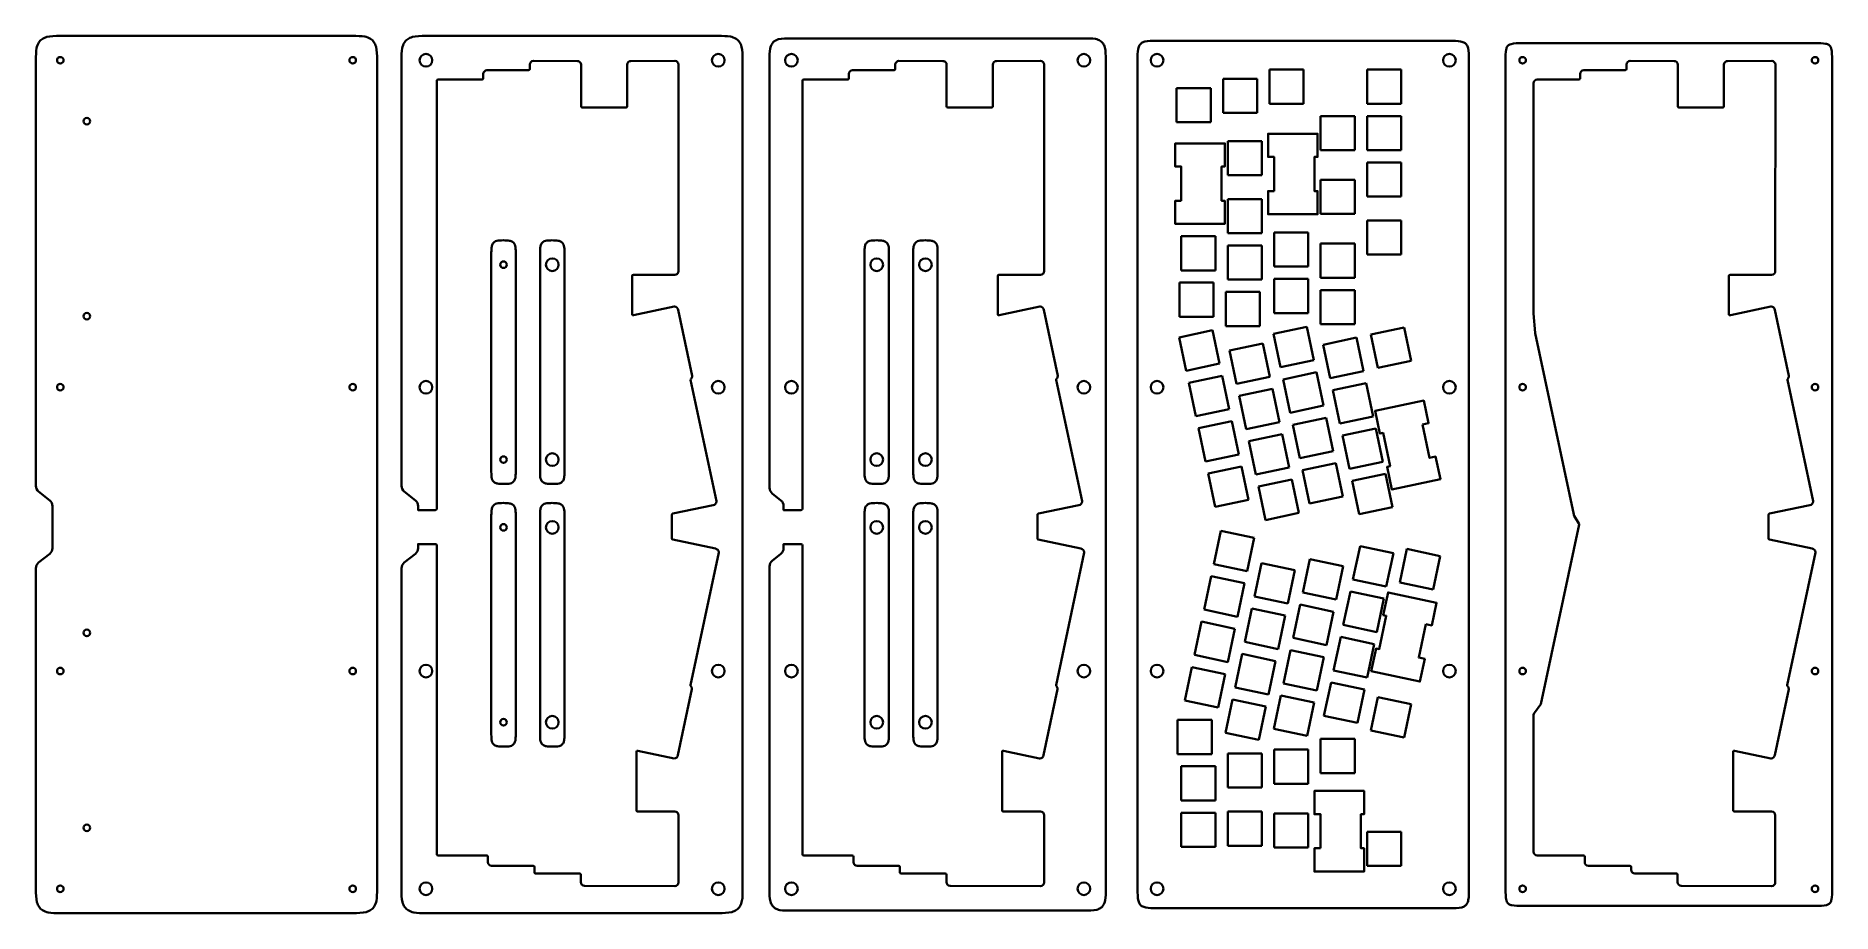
# Model space of a CAD drawing. Header units: millimetres. Extents: x -143 to 594, y -331 to 29.
import ezdxf

# ---------------------------------------------------------------- set-up
doc = ezdxf.new("R2010")
doc.units = ezdxf.units.MM
doc.header["$MEASUREMENT"] = 0
for name, color, linetype, lineweight in [('bottom', 7, 'Continuous', 0), ('feet-bottom', 7, 'Continuous', 0), ('feet-middle', 7, 'Continuous', 0), ('feet-middle_0', 7, 'Continuous', 0), ('feet-middle_1', 7, 'Continuous', 0), ('lower-middle', 7, 'Continuous', 0), ('mount', 7, 'Continuous', 0), ('top', 7, 'Continuous', 0), ('upper-middle', 7, 'Continuous', 0)]:
    doc.layers.add(name, color=color, linetype=linetype, lineweight=lineweight)

# ---------------------------------------------------------------- blocks, each defined once
blk = doc.blocks.new('Block_1')
at = {"layer": 'bottom', "color": 250, "lineweight": 35, "true_color": 0x231815}
for centre in [(-122.16, -6.23), (-122.16, -86.23)]:
    blk.add_circle(centre, 1.35, dxfattribs=at)
blk = doc.blocks.new('Block_2')
at = {"layer": 'bottom', "color": 250, "lineweight": 35, "true_color": 0x231815}
for centre in [(-122.16, -216.23), (-122.16, -296.23)]:
    blk.add_circle(centre, 1.35, dxfattribs=at)
blk = doc.blocks.new('Block_0')
at = {"layer": 'bottom'}
for name in ['Block_1', 'Block_2']:
    blk.add_blockref(name, (0, 0), dxfattribs=at)
blk = doc.blocks.new('Block_4')
at = {"layer": 'bottom', "color": 250, "lineweight": 35, "true_color": 0x231815}
for centre in [(-122.16, -6.23), (-122.16, -86.23)]:
    blk.add_circle(centre, 1.35, dxfattribs=at)
blk = doc.blocks.new('Block_5')
at = {"layer": 'bottom', "color": 250, "lineweight": 35, "true_color": 0x231815}
for centre in [(-122.16, -216.23), (-122.16, -296.23)]:
    blk.add_circle(centre, 1.35, dxfattribs=at)
blk = doc.blocks.new('Block_3')
at = {"layer": 'bottom'}
for name in ['Block_4', 'Block_5']:
    blk.add_blockref(name, (0, 0), dxfattribs=at)
blk = doc.blocks.new('Block_6')
at = {"layer": 'bottom', "color": 250, "lineweight": 35, "true_color": 0x231815}
for centre in [(-133.03, 18.77), (-13.07, 18.77), (-133.03, -115.4), (-13.07, -115.4), (-133.03, -231.88), (-13.07, -231.88), (-133.03, -321.23), (-13.07, -321.23)]:
    blk.add_circle(centre, 1.35, dxfattribs=at)
blk = doc.blocks.new('Block_7')
at = {"layer": 'bottom', "color": 250, "lineweight": 35, "true_color": 0x231815}
for centre in [(-133.03, 18.77), (-13.07, 18.77), (-133.03, -115.4), (-13.07, -115.4), (-133.03, -231.88), (-13.07, -231.88), (-133.03, -321.23), (-13.07, -321.23)]:
    blk.add_circle(centre, 1.35, dxfattribs=at)
blk = doc.blocks.new('Block_8')
at = {"layer": 'lower-middle', "color": 250, "lineweight": 35, "true_color": 0x231815}
for centre in [(16.97, 18.77), (136.93, 18.77), (16.97, -115.4), (136.93, -115.4), (16.97, -231.88), (136.93, -231.88), (16.97, -321.23), (136.93, -321.23)]:
    blk.add_circle(centre, 2.6, dxfattribs=at)
blk = doc.blocks.new('Block_9')
at = {"layer": 'lower-middle', "color": 250, "lineweight": 35, "true_color": 0x231815}
for centre in [(16.97, 18.77), (136.93, 18.77), (16.97, -115.4), (136.93, -115.4), (16.97, -231.88), (136.93, -231.88), (16.97, -321.23), (136.93, -321.23)]:
    blk.add_circle(centre, 2.6, dxfattribs=at)
blk = doc.blocks.new('Block_10')
at = {"layer": 'upper-middle', "color": 250, "lineweight": 35, "true_color": 0x231815}
for centre in [(166.97, 18.77), (286.93, 18.77), (166.97, -115.4), (286.93, -115.4), (166.97, -231.88), (286.93, -231.88), (166.97, -321.23), (286.93, -321.23)]:
    blk.add_circle(centre, 2.6, dxfattribs=at)
blk = doc.blocks.new('Block_11')
at = {"layer": 'upper-middle', "color": 250, "lineweight": 35, "true_color": 0x231815}
for centre in [(166.97, 18.77), (286.93, 18.77), (166.97, -115.4), (286.93, -115.4), (166.97, -231.88), (286.93, -231.88), (166.97, -321.23), (286.93, -321.23)]:
    blk.add_circle(centre, 2.6, dxfattribs=at)
blk = doc.blocks.new('Block_12')
at = {"layer": 'mount', "color": 250, "lineweight": 35, "true_color": 0x231815}
for centre in [(316.97, 18.77), (436.93, 18.77), (316.97, -115.4), (436.93, -115.4), (316.97, -231.88), (436.93, -231.88), (316.97, -321.23), (436.93, -321.23)]:
    blk.add_circle(centre, 2.6, dxfattribs=at)
blk = doc.blocks.new('Block_13')
at = {"layer": 'mount', "color": 250, "lineweight": 35, "true_color": 0x231815}
for centre in [(316.97, 18.77), (436.93, 18.77), (316.97, -115.4), (436.93, -115.4), (316.97, -231.88), (436.93, -231.88), (316.97, -321.23), (436.93, -321.23)]:
    blk.add_circle(centre, 2.6, dxfattribs=at)
blk = doc.blocks.new('Block_15')
at = {"layer": 'mount', "color": 250, "lineweight": 35, "true_color": 0x231815}
for points in [[(365.01, -34.88), (362.49, -34.88), (362.49, -44.41), (382.86, -44.41), (382.86, -34.88), (381.56, -34.88), (381.56, -20.88), (382.86, -20.88), (382.86, -11.36), (362.49, -11.36), (362.49, -20.88), (365.01, -20.88)], [(326.92, -38.86), (324.4, -38.86), (324.4, -48.39), (344.77, -48.39), (344.77, -38.86), (343.47, -38.86), (343.47, -24.86), (344.77, -24.86), (344.78, -15.34), (324.4, -15.34), (324.4, -24.86), (326.92, -24.86)], [(425.89, -130.71), (428.36, -130.19), (426.38, -120.87), (406.44, -125.11), (408.42, -134.43), (409.7, -134.16), (412.61, -147.85), (411.33, -148.12), (413.31, -157.44), (433.25, -153.2), (431.27, -143.88), (428.8, -144.41)], [(427.23, -212.66), (429.7, -213.18), (431.68, -203.87), (411.75, -199.63), (409.77, -208.95), (411.04, -209.22), (408.13, -222.91), (406.86, -222.64), (404.87, -231.96), (424.81, -236.19), (426.79, -226.88), (424.32, -226.35)], [(384.04, -304.63), (381.52, -304.63), (381.51, -314.16), (401.89, -314.16), (401.89, -304.63), (400.59, -304.63), (400.59, -290.63), (401.89, -290.63), (401.89, -281.11), (381.52, -281.11), (381.52, -290.63), (384.04, -290.63)]]:
    blk.add_lwpolyline(points, close=True, dxfattribs=at)
blk = doc.blocks.new('Block_16')
at = {"layer": 'mount', "color": 250, "lineweight": 35, "true_color": 0x231815}
for p, q in [((363.1, 0.95), (363.1, 14.95)), ((363.1, 14.95), (377.1, 14.95)), ((377.1, 14.95), (377.1, 0.95)), ((403.11, 0.95), (403.11, 14.95)), ((403.11, 14.95), (417.11, 14.95)), ((417.11, 14.95), (417.11, 0.95)), ((344.05, -2.86), (344.05, 11.14)), ((344.05, 11.14), (358.05, 11.14)), ((358.05, 11.14), (358.05, -2.86)), ((325, -6.67), (325, 7.33)), ((325, 7.33), (339, 7.33)), ((339, 7.33), (339, -6.67)), ((377.1, 0.95), (363.1, 0.95)), ((417.11, 0.95), (403.11, 0.95)), ((339, -6.67), (325, -6.67)), ((358.05, -2.86), (344.05, -2.86)), ((384.06, -18.1), (384.06, -4.1)), ((384.06, -4.1), (398.06, -4.1)), ((398.06, -4.1), (398.06, -18.1)), ((403.11, -18.1), (403.11, -4.1)), ((403.11, -4.1), (417.11, -4.1)), ((417.11, -4.1), (417.11, -18.1)), ((345.96, -28.38), (345.96, -14.39)), ((345.96, -14.39), (359.96, -14.39)), ((359.96, -14.39), (359.96, -28.38)), ((398.06, -18.1), (384.06, -18.1)), ((417.11, -18.1), (403.11, -18.1)), ((359.96, -28.38), (345.96, -28.38)), ((403.11, -37.15), (403.11, -23.15)), ((403.11, -23.15), (417.11, -23.15)), ((417.11, -23.15), (417.11, -37.15)), ((384.06, -44.29), (384.06, -30.29)), ((384.06, -30.29), (398.06, -30.29)), ((398.06, -30.29), (398.06, -44.29)), ((345.96, -52.2), (345.96, -38.2)), ((345.96, -38.2), (359.96, -38.2)), ((359.96, -38.2), (359.96, -52.2)), ((417.11, -37.15), (403.11, -37.15)), ((398.06, -44.29), (384.06, -44.29)), ((403.11, -60.96), (403.11, -46.96)), ((403.11, -46.96), (417.11, -46.96)), ((417.11, -46.96), (417.11, -60.96)), ((326.91, -67.44), (326.91, -53.44)), ((326.91, -53.44), (340.91, -53.44)), ((340.91, -53.44), (340.91, -67.44)), ((359.96, -52.2), (345.96, -52.2)), ((345.96, -71.25), (345.96, -57.25)), ((345.96, -57.25), (359.96, -57.25)), ((359.96, -57.25), (359.96, -71.25)), ((365.01, -65.91), (365.01, -51.91)), ((365.01, -51.91), (379.01, -51.91)), ((379.01, -51.91), (379.01, -65.91)), ((384.06, -70.49), (384.06, -56.48)), ((384.06, -56.48), (398.06, -56.48)), ((398.06, -56.48), (398.06, -70.49)), ((379.01, -65.91), (365.01, -65.91)), ((417.11, -60.96), (403.11, -60.96)), ((326.14, -86.49), (326.14, -72.49)), ((326.14, -72.49), (340.14, -72.49)), ((340.91, -67.44), (326.91, -67.44)), ((340.14, -72.49), (340.14, -86.49)), ((359.96, -71.25), (345.96, -71.25)), ((365.01, -84.96), (365.01, -70.96)), ((365.01, -70.96), (379.01, -70.96)), ((379.01, -70.96), (379.01, -84.96)), ((398.06, -70.49), (384.06, -70.49)), ((345.19, -90.3), (345.19, -76.3)), ((345.19, -76.3), (359.19, -76.3)), ((359.19, -76.3), (359.19, -90.3)), ((384.06, -89.54), (384.06, -75.53)), ((384.06, -75.53), (398.06, -75.53)), ((398.06, -75.53), (398.06, -89.54)), ((340.14, -86.49), (326.14, -86.49)), ((379.01, -84.96), (365.01, -84.96)), ((359.19, -90.3), (345.19, -90.3)), ((398.06, -89.54), (384.06, -89.54)), ((325.38, -265.94), (325.38, -251.94)), ((325.38, -251.94), (339.38, -251.94)), ((339.38, -251.94), (339.38, -265.94)), ((365.01, -278.13), (365.01, -264.13)), ((365.01, -264.13), (379.01, -264.13)), ((379.01, -264.13), (379.01, -278.13)), ((384.06, -273.75), (384.06, -259.75)), ((384.06, -259.75), (398.06, -259.75)), ((398.06, -259.75), (398.06, -273.75)), ((339.38, -265.94), (325.38, -265.94)), ((326.91, -284.99), (326.91, -270.99)), ((326.91, -270.99), (340.91, -270.99)), ((340.91, -270.99), (340.91, -284.99)), ((345.96, -279.75), (345.96, -265.75)), ((345.96, -265.75), (359.96, -265.75)), ((359.96, -265.75), (359.96, -279.75)), ((359.96, -279.75), (345.96, -279.75)), ((379.01, -278.13), (365.01, -278.13)), ((398.06, -273.75), (384.06, -273.75)), ((340.91, -284.99), (326.91, -284.99)), ((326.91, -304.04), (326.91, -290.04)), ((326.91, -290.04), (340.91, -290.04)), ((340.91, -290.04), (340.91, -304.04)), ((345.96, -303.56), (345.96, -289.56)), ((345.96, -289.56), (359.96, -289.56)), ((359.96, -289.56), (359.96, -303.56)), ((365.01, -304.32), (365.01, -290.32)), ((365.01, -290.32), (379.01, -290.32)), ((379.01, -290.32), (379.01, -304.32)), ((403.11, -311.85), (403.11, -297.85)), ((403.11, -297.85), (417.11, -297.85)), ((417.11, -297.85), (417.11, -311.85)), ((340.91, -304.04), (326.91, -304.04)), ((359.96, -303.56), (345.96, -303.56)), ((379.01, -304.32), (365.01, -304.32)), ((417.11, -311.85), (403.11, -311.85))]:
    blk.add_line(p, q, dxfattribs=at)
blk = doc.blocks.new('Block_17')
at = {"layer": 'mount', "color": 250, "lineweight": 35, "true_color": 0x231815}
for p, q in [((343.17, -174.34), (340.25, -188.04)), ((356.86, -177.25), (343.17, -174.34)), ((353.95, -190.95), (356.86, -177.25)), ((400.26, -180.63), (397.34, -194.33)), ((413.95, -183.54), (400.26, -180.63)), ((411.04, -197.24), (413.95, -183.54)), ((419.48, -181.8), (416.57, -195.49)), ((433.18, -184.71), (419.48, -181.8)), ((340.25, -188.04), (353.95, -190.95)), ((359.82, -187.62), (356.91, -201.31)), ((373.51, -190.53), (359.82, -187.62)), ((370.6, -204.22), (373.51, -190.53)), ((379.64, -185.99), (376.73, -199.68)), ((393.34, -188.9), (379.64, -185.99)), ((390.43, -202.59), (393.34, -188.9)), ((430.27, -198.4), (433.18, -184.71)), ((339.2, -192.98), (336.29, -206.67)), ((352.9, -195.89), (339.2, -192.98)), ((349.99, -209.58), (352.9, -195.89)), ((397.34, -194.33), (411.04, -197.24)), ((416.57, -195.49), (430.27, -198.4)), ((355.86, -206.25), (352.95, -219.95)), ((369.55, -209.16), (355.86, -206.25)), ((356.91, -201.31), (370.6, -204.22)), ((375.68, -204.62), (372.77, -218.32)), ((389.37, -207.53), (375.68, -204.62)), ((376.73, -199.68), (390.43, -202.59)), ((396.29, -199.27), (393.38, -212.96)), ((409.99, -202.18), (396.29, -199.27)), ((407.08, -215.87), (409.99, -202.18)), ((335.24, -211.61), (332.33, -225.3)), ((348.94, -214.52), (335.24, -211.61)), ((336.29, -206.67), (349.99, -209.58)), ((366.64, -222.86), (369.55, -209.16)), ((386.46, -221.23), (389.37, -207.53)), ((393.38, -212.96), (407.08, -215.87)), ((346.03, -228.21), (348.94, -214.52)), ((352.95, -219.95), (366.64, -222.86)), ((372.77, -218.32), (386.46, -221.23)), ((392.34, -217.9), (389.42, -231.6)), ((406.03, -220.81), (392.34, -217.9)), ((403.12, -234.51), (406.03, -220.81)), ((332.33, -225.3), (346.03, -228.21)), ((351.9, -224.89), (348.99, -238.58)), ((365.59, -227.8), (351.9, -224.89)), ((362.68, -241.49), (365.59, -227.8)), ((371.72, -223.26), (368.81, -236.95)), ((385.41, -226.17), (371.72, -223.26)), ((382.5, -239.86), (385.41, -226.17)), ((331.28, -230.24), (328.37, -243.94)), ((344.98, -233.15), (331.28, -230.24)), ((342.07, -246.85), (344.98, -233.15)), ((389.42, -231.6), (403.12, -234.51)), ((348.99, -238.58), (362.68, -241.49)), ((367.76, -241.89), (364.85, -255.58)), ((381.45, -244.8), (367.76, -241.89)), ((368.81, -236.95), (382.5, -239.86)), ((388.37, -236.53), (385.46, -250.23)), ((402.07, -239.44), (388.37, -236.53)), ((399.16, -253.14), (402.07, -239.44)), ((407.54, -242.56), (404.63, -256.25)), ((421.24, -245.47), (407.54, -242.56)), ((328.37, -243.94), (342.07, -246.85)), ((347.94, -243.52), (345.03, -257.21)), ((361.63, -246.43), (347.94, -243.52)), ((358.72, -260.12), (361.63, -246.43)), ((378.54, -258.49), (381.45, -244.8)), ((385.46, -250.23), (399.16, -253.14)), ((418.33, -259.16), (421.24, -245.47)), ((345.03, -257.21), (358.72, -260.12)), ((364.85, -255.58), (378.54, -258.49)), ((404.63, -256.25), (418.33, -259.16))]:
    blk.add_line(p, q, dxfattribs=at)
blk = doc.blocks.new('Block_18')
at = {"layer": 'mount', "color": 250, "lineweight": 35, "true_color": 0x231815}
for p, q in [((339.74, -92.04), (326.05, -94.95)), ((326.05, -94.95), (328.96, -108.64)), ((342.65, -105.73), (339.74, -92.04)), ((378.4, -90.64), (364.7, -93.55)), ((364.7, -93.55), (367.61, -107.24)), ((381.31, -104.33), (378.4, -90.64)), ((398.81, -95.06), (385.12, -97.98)), ((401.72, -108.76), (398.81, -95.06)), ((418.38, -90.91), (404.68, -93.82)), ((404.68, -93.82), (407.6, -107.51)), ((421.29, -104.6), (418.38, -90.91)), ((360.36, -97.4), (346.66, -100.31)), ((346.66, -100.31), (349.57, -114)), ((363.27, -111.09), (360.36, -97.4)), ((385.12, -97.98), (388.03, -111.67)), ((328.96, -108.64), (342.65, -105.73)), ((367.61, -107.24), (381.31, -104.33)), ((382.36, -109.27), (368.66, -112.18)), ((385.27, -122.97), (382.36, -109.27)), ((388.03, -111.67), (401.72, -108.76)), ((407.6, -107.51), (421.29, -104.6)), ((343.7, -110.67), (330.01, -113.58)), ((330.01, -113.58), (332.92, -127.28)), ((346.61, -124.37), (343.7, -110.67)), ((349.57, -114), (363.27, -111.09)), ((364.32, -116.03), (350.62, -118.94)), ((367.23, -129.72), (364.32, -116.03)), ((368.66, -112.18), (371.57, -125.88)), ((402.77, -113.7), (389.08, -116.61)), ((389.08, -116.61), (391.99, -130.3)), ((405.68, -127.39), (402.77, -113.7)), ((332.92, -127.28), (346.61, -124.37)), ((350.62, -118.94), (353.53, -132.63)), ((371.57, -125.88), (385.27, -122.97)), ((347.66, -129.31), (333.97, -132.22)), ((333.97, -132.22), (336.88, -145.91)), ((350.57, -143), (347.66, -129.31)), ((353.53, -132.63), (367.23, -129.72)), ((386.32, -127.91), (372.62, -130.82)), ((372.62, -130.82), (375.54, -144.51)), ((389.23, -141.6), (386.32, -127.91)), ((391.99, -130.3), (405.68, -127.39)), ((406.73, -132.33), (393.04, -135.24)), ((409.65, -146.03), (406.73, -132.33)), ((368.28, -134.66), (354.58, -137.57)), ((354.58, -137.57), (357.5, -151.27)), ((371.19, -148.36), (368.28, -134.66)), ((393.04, -135.24), (395.95, -148.94)), ((336.88, -145.91), (350.57, -143)), ((375.54, -144.51), (389.23, -141.6)), ((390.28, -146.54), (376.59, -149.45)), ((393.19, -160.24), (390.28, -146.54)), ((395.95, -148.94), (409.65, -146.03)), ((351.62, -147.94), (337.93, -150.85)), ((337.93, -150.85), (340.84, -164.55)), ((354.54, -161.64), (351.62, -147.94)), ((357.5, -151.27), (371.19, -148.36)), ((372.24, -153.3), (358.55, -156.21)), ((375.15, -166.99), (372.24, -153.3)), ((376.59, -149.45), (379.5, -163.15)), ((410.69, -150.97), (397, -153.88)), ((397, -153.88), (399.91, -167.57)), ((413.6, -164.66), (410.69, -150.97)), ((340.84, -164.55), (354.54, -161.64)), ((358.55, -156.21), (361.46, -169.9)), ((379.5, -163.15), (393.19, -160.24)), ((361.46, -169.9), (375.15, -166.99)), ((399.91, -167.57), (413.6, -164.66))]:
    blk.add_line(p, q, dxfattribs=at)
blk = doc.blocks.new('Block_14')
at = {"layer": 'mount'}
for name in ['Block_16', 'Block_15', 'Block_18', 'Block_17']:
    blk.add_blockref(name, (0, 0), dxfattribs=at)
blk = doc.blocks.new('Block_20')
at = {"layer": 'mount', "color": 250, "lineweight": 35, "true_color": 0x231815}
for points in [[(365.01, -34.88), (362.49, -34.88), (362.49, -44.41), (382.86, -44.41), (382.86, -34.88), (381.56, -34.88), (381.56, -20.88), (382.86, -20.88), (382.86, -11.36), (362.49, -11.36), (362.49, -20.88), (365.01, -20.88)], [(326.92, -38.86), (324.4, -38.86), (324.4, -48.39), (344.77, -48.39), (344.77, -38.86), (343.47, -38.86), (343.47, -24.86), (344.77, -24.86), (344.78, -15.34), (324.4, -15.34), (324.4, -24.86), (326.92, -24.86)], [(425.89, -130.71), (428.36, -130.19), (426.38, -120.87), (406.44, -125.11), (408.42, -134.43), (409.7, -134.16), (412.61, -147.85), (411.33, -148.12), (413.31, -157.44), (433.25, -153.2), (431.27, -143.88), (428.8, -144.41)], [(427.23, -212.66), (429.7, -213.18), (431.68, -203.87), (411.75, -199.63), (409.77, -208.95), (411.04, -209.22), (408.13, -222.91), (406.86, -222.64), (404.87, -231.96), (424.81, -236.19), (426.79, -226.88), (424.32, -226.35)], [(384.04, -304.63), (381.52, -304.63), (381.52, -314.16), (401.89, -314.16), (401.89, -304.63), (400.59, -304.63), (400.59, -290.63), (401.89, -290.63), (401.89, -281.11), (381.52, -281.11), (381.52, -290.63), (384.04, -290.63)]]:
    blk.add_lwpolyline(points, close=True, dxfattribs=at)
blk = doc.blocks.new('Block_21')
at = {"layer": 'mount', "color": 250, "lineweight": 35, "true_color": 0x231815}
for p, q in [((363.1, 0.95), (363.1, 14.95)), ((363.1, 14.95), (377.1, 14.95)), ((377.1, 14.95), (377.1, 0.95)), ((403.11, 0.95), (403.11, 14.95)), ((403.11, 14.95), (417.11, 14.95)), ((417.11, 14.95), (417.11, 0.95)), ((344.05, -2.86), (344.05, 11.14)), ((344.05, 11.14), (358.05, 11.14)), ((358.05, 11.14), (358.05, -2.86)), ((325, -6.67), (325, 7.33)), ((325, 7.33), (339, 7.33)), ((339, 7.33), (339, -6.67)), ((377.1, 0.95), (363.1, 0.95)), ((417.11, 0.95), (403.11, 0.95)), ((339, -6.67), (325, -6.67)), ((358.05, -2.86), (344.05, -2.86)), ((384.06, -18.1), (384.06, -4.1)), ((384.06, -4.1), (398.06, -4.1)), ((398.06, -4.1), (398.06, -18.1)), ((403.11, -18.1), (403.11, -4.1)), ((403.11, -4.1), (417.11, -4.1)), ((417.11, -4.1), (417.11, -18.1)), ((345.96, -28.38), (345.96, -14.39)), ((345.96, -14.39), (359.96, -14.39)), ((359.96, -14.39), (359.96, -28.38)), ((398.06, -18.1), (384.06, -18.1)), ((417.11, -18.1), (403.11, -18.1)), ((359.96, -28.38), (345.96, -28.38)), ((403.11, -37.15), (403.11, -23.15)), ((403.11, -23.15), (417.11, -23.15)), ((417.11, -23.15), (417.11, -37.15)), ((384.06, -44.29), (384.06, -30.29)), ((384.06, -30.29), (398.06, -30.29)), ((398.06, -30.29), (398.06, -44.29)), ((345.96, -52.2), (345.96, -38.2)), ((345.96, -38.2), (359.96, -38.2)), ((359.96, -38.2), (359.96, -52.2)), ((417.11, -37.15), (403.11, -37.15)), ((398.06, -44.29), (384.06, -44.29)), ((403.11, -60.96), (403.11, -46.96)), ((403.11, -46.96), (417.11, -46.96)), ((417.11, -46.96), (417.11, -60.96)), ((326.91, -67.44), (326.91, -53.44)), ((326.91, -53.44), (340.91, -53.44)), ((340.91, -53.44), (340.91, -67.44)), ((359.96, -52.2), (345.96, -52.2)), ((345.96, -71.25), (345.96, -57.25)), ((345.96, -57.25), (359.96, -57.25)), ((359.96, -57.25), (359.96, -71.25)), ((365.01, -65.91), (365.01, -51.91)), ((365.01, -51.91), (379.01, -51.91)), ((379.01, -51.91), (379.01, -65.91)), ((384.06, -70.49), (384.06, -56.48)), ((384.06, -56.48), (398.06, -56.48)), ((398.06, -56.48), (398.06, -70.49)), ((379.01, -65.91), (365.01, -65.91)), ((417.11, -60.96), (403.11, -60.96)), ((326.14, -86.49), (326.14, -72.49)), ((326.14, -72.49), (340.14, -72.49)), ((340.91, -67.44), (326.91, -67.44)), ((340.14, -72.49), (340.14, -86.49)), ((359.96, -71.25), (345.96, -71.25)), ((365.01, -84.96), (365.01, -70.96)), ((365.01, -70.96), (379.01, -70.96)), ((379.01, -70.96), (379.01, -84.96)), ((398.06, -70.49), (384.06, -70.49)), ((345.19, -90.3), (345.19, -76.3)), ((345.19, -76.3), (359.19, -76.3)), ((359.19, -76.3), (359.19, -90.3)), ((384.06, -89.54), (384.06, -75.53)), ((384.06, -75.53), (398.06, -75.53)), ((398.06, -75.53), (398.06, -89.54)), ((340.14, -86.49), (326.14, -86.49)), ((379.01, -84.96), (365.01, -84.96)), ((359.19, -90.3), (345.19, -90.3)), ((398.06, -89.54), (384.06, -89.54)), ((325.38, -265.94), (325.38, -251.94)), ((325.38, -251.94), (339.38, -251.94)), ((339.38, -251.94), (339.38, -265.94)), ((365.01, -278.13), (365.01, -264.13)), ((365.01, -264.13), (379.01, -264.13)), ((379.01, -264.13), (379.01, -278.13)), ((384.06, -273.75), (384.06, -259.75)), ((384.06, -259.75), (398.06, -259.75)), ((398.06, -259.75), (398.06, -273.75)), ((339.38, -265.94), (325.38, -265.94)), ((326.91, -284.99), (326.91, -270.99)), ((326.91, -270.99), (340.91, -270.99)), ((340.91, -270.99), (340.91, -284.99)), ((345.96, -279.75), (345.96, -265.75)), ((345.96, -265.75), (359.96, -265.75)), ((359.96, -265.75), (359.96, -279.75)), ((359.96, -279.75), (345.96, -279.75)), ((379.01, -278.13), (365.01, -278.13)), ((398.06, -273.75), (384.06, -273.75)), ((340.91, -284.99), (326.91, -284.99)), ((326.91, -304.04), (326.91, -290.04)), ((326.91, -290.04), (340.91, -290.04)), ((340.91, -290.04), (340.91, -304.04)), ((345.96, -303.56), (345.96, -289.56)), ((345.96, -289.56), (359.96, -289.56)), ((359.96, -289.56), (359.96, -303.56)), ((365.01, -304.32), (365.01, -290.32)), ((365.01, -290.32), (379.01, -290.32)), ((379.01, -290.32), (379.01, -304.32)), ((403.11, -311.85), (403.11, -297.85)), ((403.11, -297.85), (417.11, -297.85)), ((417.11, -297.85), (417.11, -311.85)), ((340.91, -304.04), (326.91, -304.04)), ((359.96, -303.56), (345.96, -303.56)), ((379.01, -304.32), (365.01, -304.32)), ((417.11, -311.85), (403.11, -311.85))]:
    blk.add_line(p, q, dxfattribs=at)
blk = doc.blocks.new('Block_22')
at = {"layer": 'mount', "color": 250, "lineweight": 35, "true_color": 0x231815}
for p, q in [((343.17, -174.34), (340.25, -188.04)), ((356.86, -177.25), (343.17, -174.34)), ((353.95, -190.95), (356.86, -177.25)), ((400.26, -180.63), (397.34, -194.33)), ((413.95, -183.54), (400.26, -180.63)), ((411.04, -197.24), (413.95, -183.54)), ((419.48, -181.8), (416.57, -195.49)), ((433.18, -184.71), (419.48, -181.8)), ((340.25, -188.04), (353.95, -190.95)), ((359.82, -187.62), (356.91, -201.31)), ((373.51, -190.53), (359.82, -187.62)), ((370.6, -204.22), (373.51, -190.53)), ((379.64, -185.99), (376.73, -199.68)), ((393.34, -188.9), (379.64, -185.99)), ((390.43, -202.59), (393.34, -188.9)), ((430.27, -198.4), (433.18, -184.71)), ((339.2, -192.98), (336.29, -206.67)), ((352.9, -195.89), (339.2, -192.98)), ((349.99, -209.58), (352.9, -195.89)), ((397.34, -194.33), (411.04, -197.24)), ((416.57, -195.49), (430.27, -198.4)), ((355.86, -206.25), (352.95, -219.95)), ((369.55, -209.16), (355.86, -206.25)), ((356.91, -201.31), (370.6, -204.22)), ((375.68, -204.62), (372.77, -218.32)), ((389.38, -207.53), (375.68, -204.62)), ((376.73, -199.68), (390.43, -202.59)), ((396.29, -199.27), (393.38, -212.96)), ((409.99, -202.18), (396.29, -199.27)), ((407.08, -215.87), (409.99, -202.18)), ((335.24, -211.61), (332.33, -225.3)), ((348.94, -214.52), (335.24, -211.61)), ((336.29, -206.67), (349.99, -209.58)), ((366.64, -222.86), (369.55, -209.16)), ((386.46, -221.23), (389.38, -207.53)), ((393.38, -212.96), (407.08, -215.87)), ((346.03, -228.21), (348.94, -214.52)), ((352.95, -219.95), (366.64, -222.86)), ((372.77, -218.32), (386.46, -221.23)), ((392.34, -217.9), (389.42, -231.6)), ((406.03, -220.81), (392.34, -217.9)), ((403.12, -234.51), (406.03, -220.81)), ((332.33, -225.3), (346.03, -228.21)), ((351.9, -224.89), (348.99, -238.58)), ((365.59, -227.8), (351.9, -224.89)), ((362.68, -241.49), (365.59, -227.8)), ((371.72, -223.26), (368.81, -236.95)), ((385.41, -226.17), (371.72, -223.26)), ((382.5, -239.86), (385.41, -226.17)), ((331.28, -230.24), (328.37, -243.94)), ((344.98, -233.15), (331.28, -230.24)), ((342.07, -246.85), (344.98, -233.15)), ((389.42, -231.6), (403.12, -234.51)), ((348.99, -238.58), (362.68, -241.49)), ((367.76, -241.89), (364.85, -255.58)), ((381.45, -244.8), (367.76, -241.89)), ((368.81, -236.95), (382.5, -239.86)), ((388.37, -236.53), (385.46, -250.23)), ((402.07, -239.44), (388.37, -236.53)), ((399.16, -253.14), (402.07, -239.44)), ((407.54, -242.56), (404.63, -256.25)), ((421.24, -245.47), (407.54, -242.56)), ((328.37, -243.94), (342.07, -246.85)), ((347.94, -243.52), (345.03, -257.21)), ((361.63, -246.43), (347.94, -243.52)), ((358.72, -260.12), (361.63, -246.43)), ((378.54, -258.49), (381.45, -244.8)), ((385.46, -250.23), (399.16, -253.14)), ((418.33, -259.16), (421.24, -245.47)), ((345.03, -257.21), (358.72, -260.12)), ((364.85, -255.58), (378.54, -258.49)), ((404.63, -256.25), (418.33, -259.16))]:
    blk.add_line(p, q, dxfattribs=at)
blk = doc.blocks.new('Block_23')
at = {"layer": 'mount', "color": 250, "lineweight": 35, "true_color": 0x231815}
for p, q in [((339.74, -92.04), (326.05, -94.95)), ((326.05, -94.95), (328.96, -108.64)), ((342.65, -105.73), (339.74, -92.04)), ((378.4, -90.64), (364.7, -93.55)), ((364.7, -93.55), (367.61, -107.24)), ((381.31, -104.33), (378.4, -90.64)), ((398.81, -95.06), (385.12, -97.98)), ((401.72, -108.76), (398.81, -95.06)), ((418.38, -90.91), (404.68, -93.82)), ((404.68, -93.82), (407.6, -107.51)), ((421.29, -104.6), (418.38, -90.91)), ((360.36, -97.4), (346.66, -100.31)), ((346.66, -100.31), (349.57, -114)), ((363.27, -111.09), (360.36, -97.4)), ((385.12, -97.98), (388.03, -111.67)), ((328.96, -108.64), (342.65, -105.73)), ((367.61, -107.24), (381.31, -104.33)), ((382.36, -109.27), (368.66, -112.18)), ((385.27, -122.97), (382.36, -109.27)), ((388.03, -111.67), (401.72, -108.76)), ((407.6, -107.51), (421.29, -104.6)), ((343.7, -110.67), (330.01, -113.58)), ((330.01, -113.58), (332.92, -127.28)), ((346.61, -124.37), (343.7, -110.67)), ((349.57, -114), (363.27, -111.09)), ((364.32, -116.03), (350.62, -118.94)), ((367.23, -129.72), (364.32, -116.03)), ((368.66, -112.18), (371.57, -125.88)), ((402.77, -113.7), (389.08, -116.61)), ((389.08, -116.61), (391.99, -130.3)), ((405.68, -127.39), (402.77, -113.7)), ((332.92, -127.28), (346.61, -124.37)), ((350.62, -118.94), (353.53, -132.63)), ((371.57, -125.88), (385.27, -122.97)), ((347.66, -129.31), (333.97, -132.22)), ((333.97, -132.22), (336.88, -145.91)), ((350.57, -143), (347.66, -129.31)), ((353.53, -132.63), (367.23, -129.72)), ((386.32, -127.91), (372.62, -130.82)), ((372.62, -130.82), (375.54, -144.51)), ((389.23, -141.6), (386.32, -127.91)), ((391.99, -130.3), (405.68, -127.39)), ((406.73, -132.33), (393.04, -135.24)), ((409.65, -146.03), (406.73, -132.33)), ((368.28, -134.66), (354.58, -137.57)), ((354.58, -137.57), (357.5, -151.27)), ((371.19, -148.36), (368.28, -134.66)), ((393.04, -135.24), (395.95, -148.94)), ((336.88, -145.91), (350.57, -143)), ((375.54, -144.51), (389.23, -141.6)), ((390.28, -146.54), (376.59, -149.45)), ((393.19, -160.24), (390.28, -146.54)), ((395.95, -148.94), (409.65, -146.03)), ((351.63, -147.94), (337.93, -150.85)), ((337.93, -150.85), (340.84, -164.55)), ((354.54, -161.64), (351.63, -147.94)), ((357.5, -151.27), (371.19, -148.36)), ((372.24, -153.3), (358.55, -156.21)), ((375.15, -166.99), (372.24, -153.3)), ((376.59, -149.45), (379.5, -163.15)), ((410.69, -150.97), (397, -153.88)), ((397, -153.88), (399.91, -167.57)), ((413.61, -164.66), (410.69, -150.97)), ((340.84, -164.55), (354.54, -161.64)), ((358.55, -156.21), (361.46, -169.9)), ((379.5, -163.15), (393.19, -160.24)), ((361.46, -169.9), (375.15, -166.99)), ((399.91, -167.57), (413.61, -164.66))]:
    blk.add_line(p, q, dxfattribs=at)
blk = doc.blocks.new('Block_19')
at = {"layer": 'mount'}
for name in ['Block_21', 'Block_20', 'Block_23', 'Block_22']:
    blk.add_blockref(name, (0, 0), dxfattribs=at)
blk = doc.blocks.new('Block_24')
at = {"layer": 'top', "color": 250, "lineweight": 35, "true_color": 0x231815}
for centre in [(466.97, 18.77), (586.93, 18.77), (466.97, -115.4), (586.93, -115.4), (466.97, -231.88), (586.93, -231.88), (466.97, -321.23), (586.93, -321.23)]:
    blk.add_circle(centre, 1.35, dxfattribs=at)
blk = doc.blocks.new('Block_25')
at = {"layer": 'top', "color": 250, "lineweight": 35, "true_color": 0x231815}
for centre in [(466.97, 18.77), (586.93, 18.77), (466.97, -115.4), (586.93, -115.4), (466.97, -231.88), (586.93, -231.88), (466.97, -321.23), (586.93, -321.23)]:
    blk.add_circle(centre, 1.35, dxfattribs=at)
blk = doc.blocks.new('Block_27')
at = {"layer": 'feet-bottom', "color": 250, "lineweight": 35, "true_color": 0x231815}
for centre in [(48.82, -65.12), (48.82, -145.12)]:
    blk.add_circle(centre, 1.35, dxfattribs=at)
blk = doc.blocks.new('Block_28')
at = {"layer": 'feet-bottom', "color": 250, "lineweight": 35, "true_color": 0x231815}
for centre in [(48.82, -172.92), (48.82, -252.92)]:
    blk.add_circle(centre, 1.35, dxfattribs=at)
blk = doc.blocks.new('Block_26')
at = {"layer": 'feet-bottom'}
for name in ['Block_27', 'Block_28']:
    blk.add_blockref(name, (0, 0), dxfattribs=at)
blk = doc.blocks.new('Block_30')
at = {"layer": 'feet-bottom', "color": 250, "lineweight": 35, "true_color": 0x231815}
for centre in [(48.82, -65.12), (48.82, -145.12)]:
    blk.add_circle(centre, 1.35, dxfattribs=at)
blk = doc.blocks.new('Block_31')
at = {"layer": 'feet-bottom', "color": 250, "lineweight": 35, "true_color": 0x231815}
for centre in [(48.82, -172.92), (48.82, -252.92)]:
    blk.add_circle(centre, 1.35, dxfattribs=at)
blk = doc.blocks.new('Block_29')
at = {"layer": 'feet-bottom'}
for name in ['Block_30', 'Block_31']:
    blk.add_blockref(name, (0, 0), dxfattribs=at)
blk = doc.blocks.new('Block_33')
at = {"layer": 'feet-middle', "color": 250, "lineweight": 35, "true_color": 0x231815}
for centre in [(68.82, -65.12), (68.82, -145.12)]:
    blk.add_circle(centre, 2.6, dxfattribs=at)
blk = doc.blocks.new('Block_32')
at = {"layer": 'feet-middle', "color": 250, "lineweight": 35, "true_color": 0x231815}
for centre in [(68.82, -172.92), (68.82, -252.92)]:
    blk.add_circle(centre, 2.6, dxfattribs=at)
at = {"layer": 'feet-middle'}
blk.add_blockref('Block_33', (0, 0), dxfattribs=at)
blk = doc.blocks.new('Block_35')
at = {"layer": 'feet-middle', "color": 250, "lineweight": 35, "true_color": 0x231815}
for centre in [(68.82, -65.12), (68.82, -145.12)]:
    blk.add_circle(centre, 2.6, dxfattribs=at)
blk = doc.blocks.new('Block_34')
at = {"layer": 'feet-middle', "color": 250, "lineweight": 35, "true_color": 0x231815}
for centre in [(68.82, -172.92), (68.82, -252.92)]:
    blk.add_circle(centre, 2.6, dxfattribs=at)
at = {"layer": 'feet-middle'}
blk.add_blockref('Block_35', (0, 0), dxfattribs=at)
blk = doc.blocks.new('Block_37')
at = {"layer": 'feet-middle_0', "color": 250, "lineweight": 35, "true_color": 0x231815}
for centre in [(201.95, -65.12), (201.95, -145.12)]:
    blk.add_circle(centre, 2.6, dxfattribs=at)
blk = doc.blocks.new('Block_36')
at = {"layer": 'feet-middle_0', "color": 250, "lineweight": 35, "true_color": 0x231815}
for centre in [(201.95, -172.92), (201.95, -252.92)]:
    blk.add_circle(centre, 2.6, dxfattribs=at)
at = {"layer": 'feet-middle_0'}
blk.add_blockref('Block_37', (0, 0), dxfattribs=at)
blk = doc.blocks.new('Block_39')
at = {"layer": 'feet-middle_0', "color": 250, "lineweight": 35, "true_color": 0x231815}
for centre in [(201.95, -65.12), (201.95, -145.12)]:
    blk.add_circle(centre, 2.6, dxfattribs=at)
blk = doc.blocks.new('Block_38')
at = {"layer": 'feet-middle_0', "color": 250, "lineweight": 35, "true_color": 0x231815}
for centre in [(201.95, -172.92), (201.95, -252.92)]:
    blk.add_circle(centre, 2.6, dxfattribs=at)
at = {"layer": 'feet-middle_0'}
blk.add_blockref('Block_39', (0, 0), dxfattribs=at)
blk = doc.blocks.new('Block_41')
at = {"layer": 'feet-middle_1', "color": 250, "lineweight": 35, "true_color": 0x231815}
for centre in [(221.95, -65.12), (221.95, -145.12)]:
    blk.add_circle(centre, 2.6, dxfattribs=at)
blk = doc.blocks.new('Block_40')
at = {"layer": 'feet-middle_1', "color": 250, "lineweight": 35, "true_color": 0x231815}
for centre in [(221.95, -172.92), (221.95, -252.92)]:
    blk.add_circle(centre, 2.6, dxfattribs=at)
at = {"layer": 'feet-middle_1'}
blk.add_blockref('Block_41', (0, 0), dxfattribs=at)
blk = doc.blocks.new('Block_43')
at = {"layer": 'feet-middle_1', "color": 250, "lineweight": 35, "true_color": 0x231815}
for centre in [(221.95, -65.12), (221.95, -145.12)]:
    blk.add_circle(centre, 2.6, dxfattribs=at)
blk = doc.blocks.new('Block_42')
at = {"layer": 'feet-middle_1', "color": 250, "lineweight": 35, "true_color": 0x231815}
for centre in [(221.95, -172.92), (221.95, -252.92)]:
    blk.add_circle(centre, 2.6, dxfattribs=at)
at = {"layer": 'feet-middle_1'}
blk.add_blockref('Block_43', (0, 0), dxfattribs=at)

msp = doc.modelspace()

# ---------------------------------------------------------------- linework, layer by layer
at = {"layer": 'bottom', "color": 250, "lineweight": 35, "true_color": 0x231815}
msp.add_open_spline([(-138.59, 28.35), (-139.27, 28.16), (-139.92, 27.89), (-140.5, 27.49), (-141.05, 27.11), (-141.5, 26.63), (-141.86, 26.07), (-142.32, 25.36), (-142.58, 24.56), (-142.75, 23.73), (-143.03, 22.3), (-143.03, 20.65), (-143.03, 18.77), (-143.03, 18.77), (-143.03, -155.87), (-143.03, -155.87), (-143.03, -156.78), (-142.62, -157.64), (-141.91, -158.21), (-141.91, -158.21), (-137.36, -161.85), (-137.36, -161.85), (-136.65, -162.42), (-136.24, -163.28), (-136.24, -164.19), (-136.24, -164.19), (-136.24, -181.41), (-136.24, -181.41), (-136.24, -182.32), (-136.65, -183.18), (-137.36, -183.75), (-137.36, -183.75), (-141.91, -187.39), (-141.91, -187.39), (-142.62, -187.96), (-143.03, -188.82), (-143.03, -189.73), (-143.03, -189.73), (-143.03, -321.23), (-143.03, -321.23), (-143.03, -323.36), (-143.03, -325.22), (-142.61, -326.78), (-142.42, -327.47), (-142.15, -328.11), (-141.75, -328.69), (-141.37, -329.24), (-140.89, -329.7), (-140.33, -330.06), (-139.61, -330.51), (-138.82, -330.78), (-137.99, -330.94), (-136.56, -331.23), (-134.91, -331.23), (-133.03, -331.23), (-133.03, -331.23), (-13.07, -331.23), (-13.07, -331.23), (-10.93, -331.23), (-9.08, -331.23), (-7.51, -330.8), (-6.83, -330.61), (-6.18, -330.34), (-5.6, -329.94), (-5.05, -329.56), (-4.6, -329.08), (-4.24, -328.52), (-3.79, -327.81), (-3.52, -327.01), (-3.35, -326.18), (-3.07, -324.75), (-3.07, -323.1), (-3.07, -321.23), (-3.07, -321.23), (-3.07, 18.77), (-3.07, 18.77), (-3.07, 20.91), (-3.07, 22.77), (-3.49, 24.33), (-3.68, 25.02), (-3.95, 25.66), (-4.36, 26.24), (-4.74, 26.79), (-5.21, 27.25), (-5.78, 27.61), (-6.49, 28.06), (-7.29, 28.33), (-8.11, 28.49), (-9.55, 28.77), (-11.2, 28.77), (-13.07, 28.77), (-13.07, 28.77), (-133.03, 28.77), (-133.03, 28.77), (-135.17, 28.77), (-137.03, 28.77), (-138.59, 28.35)], degree=3, knots=[0, 0, 0, 0, 1, 1, 1, 2, 2, 2, 3, 3, 3, 4, 4, 4, 5, 5, 5, 6, 6, 6, 7, 7, 7, 8, 8, 8, 9, 9, 9, 10, 10, 10, 11, 11, 11, 12, 12, 12, 13, 13, 13, 14, 14, 14, 15, 15, 15, 16, 16, 16, 17, 17, 17, 18, 18, 18, 19, 19, 19, 20, 20, 20, 21, 21, 21, 22, 22, 22, 23, 23, 23, 24, 24, 24, 25, 25, 25, 26, 26, 26, 27, 27, 27, 28, 28, 28, 29, 29, 29, 30, 30, 30, 31, 31, 31, 32, 32, 32, 32], dxfattribs=at)
msp.add_open_spline([(-138.59, 28.35), (-139.27, 28.16), (-139.92, 27.89), (-140.5, 27.49), (-141.05, 27.11), (-141.5, 26.63), (-141.86, 26.07), (-142.32, 25.36), (-142.58, 24.56), (-142.75, 23.73), (-143.03, 22.3), (-143.03, 20.65), (-143.03, 18.77), (-143.03, 18.77), (-143.03, -155.87), (-143.03, -155.87), (-143.03, -156.78), (-142.62, -157.64), (-141.91, -158.21), (-141.91, -158.21), (-137.36, -161.85), (-137.36, -161.85), (-136.65, -162.42), (-136.24, -163.28), (-136.24, -164.19), (-136.24, -164.19), (-136.24, -181.41), (-136.24, -181.41), (-136.24, -182.32), (-136.65, -183.18), (-137.36, -183.75), (-137.36, -183.75), (-141.91, -187.39), (-141.91, -187.39), (-142.62, -187.96), (-143.03, -188.82), (-143.03, -189.73), (-143.03, -189.73), (-143.03, -321.23), (-143.03, -321.23), (-143.03, -323.36), (-143.03, -325.22), (-142.61, -326.78), (-142.42, -327.47), (-142.15, -328.11), (-141.75, -328.69), (-141.37, -329.24), (-140.89, -329.7), (-140.33, -330.06), (-139.61, -330.51), (-138.82, -330.78), (-137.99, -330.94), (-136.56, -331.23), (-134.91, -331.23), (-133.03, -331.23), (-133.03, -331.23), (-13.07, -331.23), (-13.07, -331.23), (-10.93, -331.23), (-9.08, -331.23), (-7.51, -330.8), (-6.83, -330.61), (-6.18, -330.34), (-5.6, -329.94), (-5.05, -329.56), (-4.6, -329.08), (-4.24, -328.52), (-3.79, -327.81), (-3.52, -327.01), (-3.35, -326.18), (-3.07, -324.75), (-3.07, -323.1), (-3.07, -321.23), (-3.07, -321.23), (-3.07, 18.77), (-3.07, 18.77), (-3.07, 20.91), (-3.07, 22.77), (-3.49, 24.33), (-3.68, 25.02), (-3.95, 25.66), (-4.36, 26.24), (-4.74, 26.79), (-5.21, 27.25), (-5.78, 27.61), (-6.49, 28.06), (-7.29, 28.33), (-8.11, 28.49), (-9.55, 28.77), (-11.2, 28.77), (-13.07, 28.77), (-13.07, 28.77), (-133.03, 28.77), (-133.03, 28.77), (-135.17, 28.77), (-137.03, 28.77), (-138.59, 28.35)], degree=3, knots=[0, 0, 0, 0, 1, 1, 1, 2, 2, 2, 3, 3, 3, 4, 4, 4, 5, 5, 5, 6, 6, 6, 7, 7, 7, 8, 8, 8, 9, 9, 9, 10, 10, 10, 11, 11, 11, 12, 12, 12, 13, 13, 13, 14, 14, 14, 15, 15, 15, 16, 16, 16, 17, 17, 17, 18, 18, 18, 19, 19, 19, 20, 20, 20, 21, 21, 21, 22, 22, 22, 23, 23, 23, 24, 24, 24, 25, 25, 25, 26, 26, 26, 27, 27, 27, 28, 28, 28, 29, 29, 29, 30, 30, 30, 31, 31, 31, 32, 32, 32, 32], dxfattribs=at)
at = {"layer": 'feet-bottom', "color": 250, "lineweight": 35, "true_color": 0x231815}
for points in [[(48.82, -155.12), (47.89, -155.12), (47.06, -155.12), (46.35, -154.98), (45.93, -154.9), (45.53, -154.76), (45.18, -154.54), (44.89, -154.36), (44.66, -154.13), (44.47, -153.86), (44.26, -153.57), (44.13, -153.24), (44.04, -152.9), (43.82, -152.12), (43.82, -151.19), (43.82, -150.12), (43.82, -150.12), (43.82, -60.12), (43.82, -60.12), (43.82, -59.19), (43.82, -58.36), (43.97, -57.64), (44.05, -57.23), (44.18, -56.83), (44.41, -56.48), (44.59, -56.19), (44.82, -55.96), (45.09, -55.77), (45.38, -55.56), (45.7, -55.43), (46.04, -55.34), (46.83, -55.12), (47.76, -55.12), (48.82, -55.12), (49.76, -55.12), (50.59, -55.12), (51.3, -55.26), (51.71, -55.35), (52.11, -55.48), (52.47, -55.71), (52.75, -55.89), (52.99, -56.11), (53.18, -56.39), (53.38, -56.68), (53.52, -57), (53.61, -57.34), (53.82, -58.13), (53.82, -59.05), (53.82, -60.12), (53.82, -60.12), (53.82, -150.12), (53.82, -150.12), (53.82, -151.06), (53.82, -151.88), (53.68, -152.6), (53.6, -153.01), (53.46, -153.41), (53.24, -153.77), (53.06, -154.05), (52.83, -154.29), (52.56, -154.48), (52.27, -154.68), (51.94, -154.82), (51.6, -154.91), (50.82, -155.12), (49.89, -155.12), (48.82, -155.12)], [(48.82, -155.12), (47.89, -155.12), (47.06, -155.12), (46.35, -154.98), (45.93, -154.9), (45.53, -154.76), (45.18, -154.54), (44.89, -154.36), (44.66, -154.13), (44.47, -153.86), (44.26, -153.57), (44.13, -153.24), (44.04, -152.9), (43.82, -152.12), (43.82, -151.19), (43.82, -150.12), (43.82, -150.12), (43.82, -60.12), (43.82, -60.12), (43.82, -59.19), (43.82, -58.36), (43.97, -57.64), (44.05, -57.23), (44.18, -56.83), (44.41, -56.48), (44.59, -56.19), (44.82, -55.96), (45.09, -55.77), (45.38, -55.56), (45.7, -55.43), (46.04, -55.34), (46.83, -55.12), (47.76, -55.12), (48.82, -55.12), (49.76, -55.12), (50.59, -55.12), (51.3, -55.26), (51.71, -55.35), (52.11, -55.48), (52.47, -55.71), (52.75, -55.89), (52.99, -56.11), (53.18, -56.39), (53.38, -56.68), (53.52, -57), (53.61, -57.34), (53.82, -58.13), (53.82, -59.05), (53.82, -60.12), (53.82, -60.12), (53.82, -150.12), (53.82, -150.12), (53.82, -151.06), (53.82, -151.88), (53.68, -152.6), (53.6, -153.01), (53.46, -153.41), (53.24, -153.77), (53.06, -154.05), (52.83, -154.29), (52.56, -154.48), (52.27, -154.68), (51.94, -154.82), (51.6, -154.91), (50.82, -155.12), (49.89, -155.12), (48.82, -155.12)], [(48.82, -262.92), (47.89, -262.92), (47.06, -262.92), (46.35, -262.78), (45.93, -262.69), (45.53, -262.56), (45.18, -262.33), (44.89, -262.15), (44.66, -261.93), (44.47, -261.65), (44.26, -261.36), (44.13, -261.04), (44.04, -260.7), (43.82, -259.91), (43.82, -258.99), (43.82, -257.92), (43.82, -257.92), (43.82, -167.92), (43.82, -167.92), (43.82, -166.98), (43.82, -166.16), (43.97, -165.44), (44.05, -165.03), (44.18, -164.63), (44.41, -164.27), (44.59, -163.99), (44.82, -163.75), (45.09, -163.56), (45.38, -163.36), (45.7, -163.22), (46.04, -163.13), (46.83, -162.92), (47.76, -162.92), (48.82, -162.92), (49.76, -162.92), (50.59, -162.92), (51.3, -163.06), (51.71, -163.14), (52.11, -163.28), (52.47, -163.5), (52.75, -163.68), (52.99, -163.91), (53.18, -164.18), (53.38, -164.47), (53.52, -164.8), (53.61, -165.14), (53.82, -165.92), (53.82, -166.85), (53.82, -167.92), (53.82, -167.92), (53.82, -257.92), (53.82, -257.92), (53.82, -258.85), (53.82, -259.68), (53.68, -260.4), (53.6, -260.81), (53.46, -261.21), (53.24, -261.56), (53.06, -261.85), (52.83, -262.08), (52.56, -262.27), (52.27, -262.48), (51.94, -262.61), (51.6, -262.7), (50.82, -262.92), (49.89, -262.92), (48.82, -262.92)], [(48.82, -262.92), (47.89, -262.92), (47.06, -262.92), (46.35, -262.78), (45.93, -262.69), (45.53, -262.56), (45.18, -262.33), (44.89, -262.15), (44.66, -261.93), (44.47, -261.65), (44.26, -261.36), (44.13, -261.04), (44.04, -260.7), (43.82, -259.91), (43.82, -258.99), (43.82, -257.92), (43.82, -257.92), (43.82, -167.92), (43.82, -167.92), (43.82, -166.98), (43.82, -166.16), (43.97, -165.44), (44.05, -165.03), (44.18, -164.63), (44.41, -164.27), (44.59, -163.99), (44.82, -163.75), (45.09, -163.56), (45.38, -163.36), (45.7, -163.22), (46.04, -163.13), (46.83, -162.92), (47.76, -162.92), (48.82, -162.92), (49.76, -162.92), (50.59, -162.92), (51.3, -163.06), (51.71, -163.14), (52.11, -163.28), (52.47, -163.5), (52.75, -163.68), (52.99, -163.91), (53.18, -164.18), (53.38, -164.47), (53.52, -164.8), (53.61, -165.14), (53.82, -165.92), (53.82, -166.85), (53.82, -167.92), (53.82, -167.92), (53.82, -257.92), (53.82, -257.92), (53.82, -258.85), (53.82, -259.68), (53.68, -260.4), (53.6, -260.81), (53.46, -261.21), (53.24, -261.56), (53.06, -261.85), (52.83, -262.08), (52.56, -262.27), (52.27, -262.48), (51.94, -262.61), (51.6, -262.7), (50.82, -262.92), (49.89, -262.92), (48.82, -262.92)]]:
    msp.add_open_spline(points, degree=3, knots=[0, 0, 0, 0, 1, 1, 1, 2, 2, 2, 3, 3, 3, 4, 4, 4, 5, 5, 5, 6, 6, 6, 7, 7, 7, 8, 8, 8, 9, 9, 9, 10, 10, 10, 11, 11, 11, 12, 12, 12, 13, 13, 13, 14, 14, 14, 15, 15, 15, 16, 16, 16, 17, 17, 17, 18, 18, 18, 19, 19, 19, 20, 20, 20, 21, 21, 21, 22, 22, 22, 22], dxfattribs=at)
at = {"layer": 'feet-middle', "color": 250, "lineweight": 35, "true_color": 0x231815}
for points in [[(68.82, -155.12), (67.89, -155.12), (67.06, -155.12), (66.35, -154.98), (65.93, -154.9), (65.53, -154.76), (65.18, -154.54), (64.89, -154.36), (64.66, -154.13), (64.47, -153.86), (64.26, -153.57), (64.13, -153.24), (64.04, -152.9), (63.82, -152.12), (63.82, -151.19), (63.82, -150.12), (63.82, -150.12), (63.82, -60.12), (63.82, -60.12), (63.82, -59.19), (63.82, -58.36), (63.97, -57.64), (64.05, -57.23), (64.18, -56.83), (64.41, -56.48), (64.59, -56.19), (64.82, -55.96), (65.09, -55.77), (65.38, -55.56), (65.7, -55.43), (66.04, -55.34), (66.83, -55.12), (67.76, -55.12), (68.82, -55.12), (69.76, -55.12), (70.59, -55.12), (71.3, -55.26), (71.71, -55.35), (72.11, -55.48), (72.47, -55.71), (72.75, -55.89), (72.99, -56.11), (73.18, -56.39), (73.38, -56.68), (73.52, -57), (73.61, -57.34), (73.82, -58.13), (73.82, -59.05), (73.82, -60.12), (73.82, -60.12), (73.82, -150.12), (73.82, -150.12), (73.82, -151.06), (73.82, -151.88), (73.68, -152.6), (73.6, -153.01), (73.46, -153.41), (73.24, -153.77), (73.06, -154.05), (72.83, -154.29), (72.56, -154.48), (72.27, -154.68), (71.94, -154.82), (71.6, -154.91), (70.82, -155.12), (69.89, -155.12), (68.82, -155.12)], [(68.82, -155.12), (67.89, -155.12), (67.06, -155.12), (66.35, -154.98), (65.93, -154.9), (65.53, -154.76), (65.18, -154.54), (64.89, -154.36), (64.66, -154.13), (64.47, -153.86), (64.26, -153.57), (64.13, -153.24), (64.04, -152.9), (63.82, -152.12), (63.82, -151.19), (63.82, -150.12), (63.82, -150.12), (63.82, -60.12), (63.82, -60.12), (63.82, -59.19), (63.82, -58.36), (63.97, -57.64), (64.05, -57.23), (64.18, -56.83), (64.41, -56.48), (64.59, -56.19), (64.82, -55.96), (65.09, -55.77), (65.38, -55.56), (65.7, -55.43), (66.04, -55.34), (66.83, -55.12), (67.76, -55.12), (68.82, -55.12), (69.76, -55.12), (70.59, -55.12), (71.3, -55.26), (71.71, -55.35), (72.11, -55.48), (72.47, -55.71), (72.75, -55.89), (72.99, -56.11), (73.18, -56.39), (73.38, -56.68), (73.52, -57), (73.61, -57.34), (73.82, -58.13), (73.82, -59.05), (73.82, -60.12), (73.82, -60.12), (73.82, -150.12), (73.82, -150.12), (73.82, -151.06), (73.82, -151.88), (73.68, -152.6), (73.6, -153.01), (73.46, -153.41), (73.24, -153.77), (73.06, -154.05), (72.83, -154.29), (72.56, -154.48), (72.27, -154.68), (71.94, -154.82), (71.6, -154.91), (70.82, -155.12), (69.89, -155.12), (68.82, -155.12)], [(68.82, -262.92), (67.89, -262.92), (67.06, -262.92), (66.35, -262.78), (65.93, -262.69), (65.53, -262.56), (65.18, -262.33), (64.89, -262.15), (64.66, -261.93), (64.47, -261.65), (64.26, -261.36), (64.13, -261.04), (64.04, -260.7), (63.82, -259.91), (63.82, -258.99), (63.82, -257.92), (63.82, -257.92), (63.82, -167.92), (63.82, -167.92), (63.82, -166.98), (63.82, -166.16), (63.97, -165.44), (64.05, -165.03), (64.18, -164.63), (64.41, -164.27), (64.59, -163.99), (64.82, -163.75), (65.09, -163.56), (65.38, -163.36), (65.7, -163.22), (66.04, -163.13), (66.83, -162.92), (67.76, -162.92), (68.82, -162.92), (69.76, -162.92), (70.59, -162.92), (71.3, -163.06), (71.71, -163.14), (72.11, -163.28), (72.47, -163.5), (72.75, -163.68), (72.99, -163.91), (73.18, -164.18), (73.38, -164.47), (73.52, -164.8), (73.61, -165.14), (73.82, -165.92), (73.82, -166.85), (73.82, -167.92), (73.82, -167.92), (73.82, -257.92), (73.82, -257.92), (73.82, -258.85), (73.82, -259.68), (73.68, -260.4), (73.6, -260.81), (73.46, -261.21), (73.24, -261.56), (73.06, -261.85), (72.83, -262.08), (72.56, -262.27), (72.27, -262.48), (71.94, -262.61), (71.6, -262.7), (70.82, -262.92), (69.89, -262.92), (68.82, -262.92)], [(68.82, -262.92), (67.89, -262.92), (67.06, -262.92), (66.35, -262.78), (65.93, -262.69), (65.53, -262.56), (65.18, -262.33), (64.89, -262.15), (64.66, -261.93), (64.47, -261.65), (64.26, -261.36), (64.13, -261.04), (64.04, -260.7), (63.82, -259.91), (63.82, -258.99), (63.82, -257.92), (63.82, -257.92), (63.82, -167.92), (63.82, -167.92), (63.82, -166.98), (63.82, -166.16), (63.97, -165.44), (64.05, -165.03), (64.18, -164.63), (64.41, -164.27), (64.59, -163.99), (64.82, -163.75), (65.09, -163.56), (65.38, -163.36), (65.7, -163.22), (66.04, -163.13), (66.83, -162.92), (67.76, -162.92), (68.82, -162.92), (69.76, -162.92), (70.59, -162.92), (71.3, -163.06), (71.71, -163.14), (72.11, -163.28), (72.47, -163.5), (72.75, -163.68), (72.99, -163.91), (73.18, -164.18), (73.38, -164.47), (73.52, -164.8), (73.61, -165.14), (73.82, -165.92), (73.82, -166.85), (73.82, -167.92), (73.82, -167.92), (73.82, -257.92), (73.82, -257.92), (73.82, -258.85), (73.82, -259.68), (73.68, -260.4), (73.6, -260.81), (73.46, -261.21), (73.24, -261.56), (73.06, -261.85), (72.83, -262.08), (72.56, -262.27), (72.27, -262.48), (71.94, -262.61), (71.6, -262.7), (70.82, -262.92), (69.89, -262.92), (68.82, -262.92)]]:
    msp.add_open_spline(points, degree=3, knots=[0, 0, 0, 0, 1, 1, 1, 2, 2, 2, 3, 3, 3, 4, 4, 4, 5, 5, 5, 6, 6, 6, 7, 7, 7, 8, 8, 8, 9, 9, 9, 10, 10, 10, 11, 11, 11, 12, 12, 12, 13, 13, 13, 14, 14, 14, 15, 15, 15, 16, 16, 16, 17, 17, 17, 18, 18, 18, 19, 19, 19, 20, 20, 20, 21, 21, 21, 22, 22, 22, 22], dxfattribs=at)
at = {"layer": 'feet-middle_0', "color": 250, "lineweight": 35, "true_color": 0x231815}
for points in [[(201.95, -155.12), (201.01, -155.12), (200.19, -155.12), (199.47, -154.98), (199.06, -154.9), (198.66, -154.76), (198.3, -154.54), (198.02, -154.36), (197.78, -154.13), (197.59, -153.86), (197.39, -153.57), (197.25, -153.24), (197.16, -152.9), (196.95, -152.12), (196.95, -151.19), (196.95, -150.12), (196.95, -150.12), (196.95, -60.12), (196.95, -60.12), (196.95, -59.19), (196.95, -58.36), (197.09, -57.64), (197.17, -57.23), (197.31, -56.83), (197.53, -56.48), (197.71, -56.19), (197.94, -55.96), (198.21, -55.77), (198.5, -55.56), (198.83, -55.43), (199.17, -55.34), (199.95, -55.12), (200.88, -55.12), (201.95, -55.12), (202.89, -55.12), (203.71, -55.12), (204.43, -55.26), (204.84, -55.35), (205.24, -55.48), (205.59, -55.71), (205.88, -55.89), (206.11, -56.11), (206.31, -56.39), (206.51, -56.68), (206.64, -57), (206.74, -57.34), (206.95, -58.13), (206.95, -59.05), (206.95, -60.12), (206.95, -60.12), (206.95, -150.12), (206.95, -150.12), (206.95, -151.06), (206.95, -151.88), (206.81, -152.6), (206.72, -153.01), (206.59, -153.41), (206.36, -153.77), (206.18, -154.05), (205.96, -154.29), (205.68, -154.48), (205.39, -154.68), (205.07, -154.82), (204.73, -154.91), (203.95, -155.12), (203.02, -155.12), (201.95, -155.12)], [(201.95, -155.12), (201.01, -155.12), (200.19, -155.12), (199.47, -154.98), (199.06, -154.9), (198.66, -154.76), (198.3, -154.54), (198.02, -154.36), (197.78, -154.13), (197.59, -153.86), (197.39, -153.57), (197.25, -153.24), (197.16, -152.9), (196.95, -152.12), (196.95, -151.19), (196.95, -150.12), (196.95, -150.12), (196.95, -60.12), (196.95, -60.12), (196.95, -59.19), (196.95, -58.36), (197.09, -57.64), (197.17, -57.23), (197.31, -56.83), (197.53, -56.48), (197.71, -56.19), (197.94, -55.96), (198.21, -55.77), (198.5, -55.56), (198.83, -55.43), (199.17, -55.34), (199.95, -55.12), (200.88, -55.12), (201.95, -55.12), (202.89, -55.12), (203.71, -55.12), (204.43, -55.26), (204.84, -55.35), (205.24, -55.48), (205.59, -55.71), (205.88, -55.89), (206.11, -56.11), (206.31, -56.39), (206.51, -56.68), (206.64, -57), (206.74, -57.34), (206.95, -58.13), (206.95, -59.05), (206.95, -60.12), (206.95, -60.12), (206.95, -150.12), (206.95, -150.12), (206.95, -151.06), (206.95, -151.88), (206.81, -152.6), (206.72, -153.01), (206.59, -153.41), (206.36, -153.77), (206.18, -154.05), (205.96, -154.29), (205.68, -154.48), (205.39, -154.68), (205.07, -154.82), (204.73, -154.91), (203.95, -155.12), (203.02, -155.12), (201.95, -155.12)], [(201.95, -262.92), (201.01, -262.92), (200.19, -262.92), (199.47, -262.78), (199.06, -262.69), (198.66, -262.56), (198.3, -262.33), (198.02, -262.15), (197.78, -261.93), (197.59, -261.65), (197.39, -261.36), (197.25, -261.04), (197.16, -260.7), (196.95, -259.91), (196.95, -258.99), (196.95, -257.92), (196.95, -257.92), (196.95, -167.92), (196.95, -167.92), (196.95, -166.98), (196.95, -166.16), (197.09, -165.44), (197.17, -165.03), (197.31, -164.63), (197.53, -164.27), (197.71, -163.99), (197.94, -163.75), (198.21, -163.56), (198.5, -163.36), (198.83, -163.22), (199.17, -163.13), (199.95, -162.92), (200.88, -162.92), (201.95, -162.92), (202.89, -162.92), (203.71, -162.92), (204.43, -163.06), (204.84, -163.14), (205.24, -163.28), (205.59, -163.5), (205.88, -163.68), (206.11, -163.91), (206.31, -164.18), (206.51, -164.47), (206.64, -164.8), (206.74, -165.14), (206.95, -165.92), (206.95, -166.85), (206.95, -167.92), (206.95, -167.92), (206.95, -257.92), (206.95, -257.92), (206.95, -258.85), (206.95, -259.68), (206.81, -260.4), (206.72, -260.81), (206.59, -261.21), (206.36, -261.56), (206.18, -261.85), (205.96, -262.08), (205.68, -262.27), (205.39, -262.48), (205.07, -262.61), (204.73, -262.7), (203.95, -262.92), (203.02, -262.92), (201.95, -262.92)], [(201.95, -262.92), (201.01, -262.92), (200.19, -262.92), (199.47, -262.78), (199.06, -262.69), (198.66, -262.56), (198.3, -262.33), (198.02, -262.15), (197.78, -261.93), (197.59, -261.65), (197.39, -261.36), (197.25, -261.04), (197.16, -260.7), (196.95, -259.91), (196.95, -258.99), (196.95, -257.92), (196.95, -257.92), (196.95, -167.92), (196.95, -167.92), (196.95, -166.98), (196.95, -166.16), (197.09, -165.44), (197.17, -165.03), (197.31, -164.63), (197.53, -164.27), (197.71, -163.99), (197.94, -163.75), (198.21, -163.56), (198.5, -163.36), (198.83, -163.22), (199.17, -163.13), (199.95, -162.92), (200.88, -162.92), (201.95, -162.92), (202.89, -162.92), (203.71, -162.92), (204.43, -163.06), (204.84, -163.14), (205.24, -163.28), (205.59, -163.5), (205.88, -163.68), (206.11, -163.91), (206.31, -164.18), (206.51, -164.47), (206.64, -164.8), (206.74, -165.14), (206.95, -165.92), (206.95, -166.85), (206.95, -167.92), (206.95, -167.92), (206.95, -257.92), (206.95, -257.92), (206.95, -258.85), (206.95, -259.68), (206.81, -260.4), (206.72, -260.81), (206.59, -261.21), (206.36, -261.56), (206.18, -261.85), (205.96, -262.08), (205.68, -262.27), (205.39, -262.48), (205.07, -262.61), (204.73, -262.7), (203.95, -262.92), (203.02, -262.92), (201.95, -262.92)]]:
    msp.add_open_spline(points, degree=3, knots=[0, 0, 0, 0, 1, 1, 1, 2, 2, 2, 3, 3, 3, 4, 4, 4, 5, 5, 5, 6, 6, 6, 7, 7, 7, 8, 8, 8, 9, 9, 9, 10, 10, 10, 11, 11, 11, 12, 12, 12, 13, 13, 13, 14, 14, 14, 15, 15, 15, 16, 16, 16, 17, 17, 17, 18, 18, 18, 19, 19, 19, 20, 20, 20, 21, 21, 21, 22, 22, 22, 22], dxfattribs=at)
at = {"layer": 'feet-middle_1', "color": 250, "lineweight": 35, "true_color": 0x231815}
for points in [[(221.95, -155.12), (221.01, -155.12), (220.19, -155.12), (219.47, -154.98), (219.06, -154.9), (218.66, -154.76), (218.3, -154.54), (218.02, -154.36), (217.78, -154.13), (217.59, -153.86), (217.39, -153.57), (217.25, -153.24), (217.16, -152.9), (216.95, -152.12), (216.95, -151.19), (216.95, -150.12), (216.95, -150.12), (216.95, -60.12), (216.95, -60.12), (216.95, -59.19), (216.95, -58.36), (217.09, -57.64), (217.17, -57.23), (217.31, -56.83), (217.53, -56.48), (217.71, -56.19), (217.94, -55.96), (218.21, -55.77), (218.5, -55.56), (218.83, -55.43), (219.17, -55.34), (219.95, -55.12), (220.88, -55.12), (221.95, -55.12), (222.89, -55.12), (223.71, -55.12), (224.43, -55.26), (224.84, -55.35), (225.24, -55.48), (225.59, -55.71), (225.88, -55.89), (226.11, -56.11), (226.31, -56.39), (226.51, -56.68), (226.64, -57), (226.74, -57.34), (226.95, -58.13), (226.95, -59.05), (226.95, -60.12), (226.95, -60.12), (226.95, -150.12), (226.95, -150.12), (226.95, -151.06), (226.95, -151.88), (226.81, -152.6), (226.72, -153.01), (226.59, -153.41), (226.36, -153.77), (226.18, -154.05), (225.96, -154.29), (225.68, -154.48), (225.39, -154.68), (225.07, -154.82), (224.73, -154.91), (223.95, -155.12), (223.02, -155.12), (221.95, -155.12)], [(221.95, -155.12), (221.01, -155.12), (220.19, -155.12), (219.47, -154.98), (219.06, -154.9), (218.66, -154.76), (218.3, -154.54), (218.02, -154.36), (217.78, -154.13), (217.59, -153.86), (217.39, -153.57), (217.25, -153.24), (217.16, -152.9), (216.95, -152.12), (216.95, -151.19), (216.95, -150.12), (216.95, -150.12), (216.95, -60.12), (216.95, -60.12), (216.95, -59.19), (216.95, -58.36), (217.09, -57.64), (217.17, -57.23), (217.31, -56.83), (217.53, -56.48), (217.71, -56.19), (217.94, -55.96), (218.21, -55.77), (218.5, -55.56), (218.83, -55.43), (219.17, -55.34), (219.95, -55.12), (220.88, -55.12), (221.95, -55.12), (222.89, -55.12), (223.71, -55.12), (224.43, -55.26), (224.84, -55.35), (225.24, -55.48), (225.59, -55.71), (225.88, -55.89), (226.11, -56.11), (226.31, -56.39), (226.51, -56.68), (226.64, -57), (226.74, -57.34), (226.95, -58.13), (226.95, -59.05), (226.95, -60.12), (226.95, -60.12), (226.95, -150.12), (226.95, -150.12), (226.95, -151.06), (226.95, -151.88), (226.81, -152.6), (226.72, -153.01), (226.59, -153.41), (226.36, -153.77), (226.18, -154.05), (225.96, -154.29), (225.68, -154.48), (225.39, -154.68), (225.07, -154.82), (224.73, -154.91), (223.95, -155.12), (223.02, -155.12), (221.95, -155.12)], [(221.95, -262.92), (221.01, -262.92), (220.19, -262.92), (219.47, -262.78), (219.06, -262.69), (218.66, -262.56), (218.3, -262.33), (218.02, -262.15), (217.78, -261.93), (217.59, -261.65), (217.39, -261.36), (217.25, -261.04), (217.16, -260.7), (216.95, -259.91), (216.95, -258.99), (216.95, -257.92), (216.95, -257.92), (216.95, -167.92), (216.95, -167.92), (216.95, -166.98), (216.95, -166.16), (217.09, -165.44), (217.17, -165.03), (217.31, -164.63), (217.53, -164.27), (217.71, -163.99), (217.94, -163.75), (218.21, -163.56), (218.5, -163.36), (218.83, -163.22), (219.17, -163.13), (219.95, -162.92), (220.88, -162.92), (221.95, -162.92), (222.89, -162.92), (223.71, -162.92), (224.43, -163.06), (224.84, -163.14), (225.24, -163.28), (225.59, -163.5), (225.88, -163.68), (226.11, -163.91), (226.31, -164.18), (226.51, -164.47), (226.64, -164.8), (226.74, -165.14), (226.95, -165.92), (226.95, -166.85), (226.95, -167.92), (226.95, -167.92), (226.95, -257.92), (226.95, -257.92), (226.95, -258.85), (226.95, -259.68), (226.81, -260.4), (226.72, -260.81), (226.59, -261.21), (226.36, -261.56), (226.18, -261.85), (225.96, -262.08), (225.68, -262.27), (225.39, -262.48), (225.07, -262.61), (224.73, -262.7), (223.95, -262.92), (223.02, -262.92), (221.95, -262.92)], [(221.95, -262.92), (221.01, -262.92), (220.19, -262.92), (219.47, -262.78), (219.06, -262.69), (218.66, -262.56), (218.3, -262.33), (218.02, -262.15), (217.78, -261.93), (217.59, -261.65), (217.39, -261.36), (217.25, -261.04), (217.16, -260.7), (216.95, -259.91), (216.95, -258.99), (216.95, -257.92), (216.95, -257.92), (216.95, -167.92), (216.95, -167.92), (216.95, -166.98), (216.95, -166.16), (217.09, -165.44), (217.17, -165.03), (217.31, -164.63), (217.53, -164.27), (217.71, -163.99), (217.94, -163.75), (218.21, -163.56), (218.5, -163.36), (218.83, -163.22), (219.17, -163.13), (219.95, -162.92), (220.88, -162.92), (221.95, -162.92), (222.89, -162.92), (223.71, -162.92), (224.43, -163.06), (224.84, -163.14), (225.24, -163.28), (225.59, -163.5), (225.88, -163.68), (226.11, -163.91), (226.31, -164.18), (226.51, -164.47), (226.64, -164.8), (226.74, -165.14), (226.95, -165.92), (226.95, -166.85), (226.95, -167.92), (226.95, -167.92), (226.95, -257.92), (226.95, -257.92), (226.95, -258.85), (226.95, -259.68), (226.81, -260.4), (226.72, -260.81), (226.59, -261.21), (226.36, -261.56), (226.18, -261.85), (225.96, -262.08), (225.68, -262.27), (225.39, -262.48), (225.07, -262.61), (224.73, -262.7), (223.95, -262.92), (223.02, -262.92), (221.95, -262.92)]]:
    msp.add_open_spline(points, degree=3, knots=[0, 0, 0, 0, 1, 1, 1, 2, 2, 2, 3, 3, 3, 4, 4, 4, 5, 5, 5, 6, 6, 6, 7, 7, 7, 8, 8, 8, 9, 9, 9, 10, 10, 10, 11, 11, 11, 12, 12, 12, 13, 13, 13, 14, 14, 14, 15, 15, 15, 16, 16, 16, 17, 17, 17, 18, 18, 18, 19, 19, 19, 20, 20, 20, 21, 21, 21, 22, 22, 22, 22], dxfattribs=at)
at = {"layer": 'lower-middle', "color": 250, "lineweight": 35, "true_color": 0x231815}
msp.add_open_spline([(11.41, 28.35), (10.73, 28.16), (10.08, 27.89), (9.5, 27.49), (8.95, 27.11), (8.5, 26.63), (8.14, 26.07), (7.68, 25.36), (7.42, 24.56), (7.25, 23.73), (6.97, 22.3), (6.97, 20.65), (6.97, 18.77), (6.97, 18.77), (6.97, -155.87), (6.97, -155.87), (6.97, -156.78), (7.38, -157.64), (8.09, -158.21), (8.09, -158.21), (12.64, -161.85), (12.64, -161.85), (13.35, -162.42), (13.76, -163.28), (13.76, -164.19), (13.76, -164.19), (13.76, -165.81), (13.76, -165.81), (13.79, -165.8), (13.82, -165.8), (13.86, -165.8), (13.86, -165.8), (20.98, -165.8), (20.98, -165.8), (21.25, -165.8), (21.48, -165.58), (21.48, -165.3), (21.48, -165.3), (21.48, 10.35), (21.48, 10.35), (21.48, 10.63), (21.7, 10.85), (21.98, 10.85), (21.98, 10.85), (40.03, 10.85), (40.03, 10.85), (40.3, 10.85), (40.53, 11.08), (40.53, 11.35), (40.53, 11.35), (40.53, 13.16), (40.53, 13.16), (40.53, 13.99), (41.2, 14.66), (42.03, 14.66), (42.03, 14.66), (59.08, 14.67), (59.08, 14.67), (59.35, 14.67), (59.58, 14.9), (59.58, 15.17), (59.58, 15.17), (59.58, 16.98), (59.58, 16.98), (59.58, 17.81), (60.25, 18.48), (61.08, 18.48), (61.08, 18.48), (79.13, 18.47), (79.13, 18.47), (79.95, 18.47), (80.63, 17.8), (80.63, 16.97), (80.63, 16.97), (80.62, -0.08), (80.62, -0.08), (80.62, -0.35), (80.84, -0.58), (81.12, -0.58), (81.12, -0.58), (99.08, -0.58), (99.08, -0.58), (99.35, -0.58), (99.58, -0.35), (99.58, -0.08), (99.58, -0.08), (99.58, 16.97), (99.58, 16.97), (99.58, 17.8), (100.25, 18.47), (101.08, 18.47), (101.08, 18.47), (119.15, 18.48), (119.15, 18.48), (119.97, 18.48), (120.65, 17.81), (120.65, 16.98), (120.65, 16.98), (120.64, -67.76), (120.64, -67.76), (120.64, -68.58), (119.96, -69.26), (119.14, -69.26), (119.14, -69.26), (102.09, -69.26), (102.09, -69.26), (101.81, -69.26), (101.59, -69.48), (101.59, -69.76), (101.59, -69.76), (101.59, -85.39), (101.59, -85.39), (101.59, -85.71), (101.88, -85.95), (102.19, -85.88), (102.19, -85.88), (118.87, -82.34), (118.87, -82.34), (118.87, -82.34), (118.98, -82.34), (118.98, -82.34), (119.76, -82.34), (120.4, -82.94), (120.47, -83.7), (120.47, -83.7), (126.22, -110.72), (126.22, -110.72), (126.22, -110.72), (126.22, -110.82), (126.22, -110.82), (126.22, -111.25), (126.04, -111.64), (125.75, -111.91), (125.62, -112.04), (125.56, -112.21), (125.6, -112.39), (125.6, -112.39), (136.19, -162.16), (136.19, -162.16), (136.19, -162.16), (136.19, -162.27), (136.19, -162.27), (136.19, -163.05), (135.58, -163.69), (134.82, -163.76), (134.82, -163.76), (118.26, -167.27), (118.26, -167.27), (118.03, -167.32), (117.87, -167.53), (117.87, -167.76), (117.87, -167.76), (117.86, -177.45), (117.86, -177.45), (117.86, -177.69), (118.02, -177.89), (118.25, -177.94), (118.25, -177.94), (135.73, -181.65), (135.73, -181.65), (136.49, -181.72), (137.1, -182.36), (137.1, -183.15), (137.1, -183.15), (137.1, -183.25), (137.1, -183.25), (137.1, -183.25), (125.52, -237.67), (125.52, -237.67), (125.48, -237.84), (125.55, -238.02), (125.68, -238.14), (125.97, -238.42), (126.15, -238.81), (126.15, -239.24), (126.15, -239.24), (126.15, -239.35), (126.15, -239.35), (126.15, -239.35), (120.39, -266.38), (120.39, -266.38), (120.32, -267.15), (119.68, -267.75), (118.9, -267.75), (118.9, -267.75), (118.79, -267.75), (118.79, -267.75), (118.79, -267.75), (103.96, -264.57), (103.96, -264.57), (103.65, -264.51), (103.36, -264.74), (103.36, -265.06), (103.36, -265.06), (103.36, -289.07), (103.36, -289.07), (103.36, -289.34), (103.58, -289.57), (103.86, -289.57), (103.86, -289.57), (119.13, -289.56), (119.13, -289.56), (119.95, -289.56), (120.63, -290.23), (120.63, -291.06), (120.63, -291.06), (120.64, -318.64), (120.64, -318.64), (120.64, -319.46), (119.96, -320.14), (119.14, -320.14), (119.14, -320.14), (82.04, -320.07), (82.04, -320.07), (81.22, -320.07), (80.55, -319.39), (80.55, -318.57), (80.55, -318.57), (80.55, -315.5), (80.55, -315.5), (80.55, -315.22), (80.33, -315), (80.05, -315), (80.05, -315), (61.98, -315), (61.98, -315), (61.7, -315), (61.48, -314.77), (61.48, -314.5), (61.48, -314.5), (61.48, -312.35), (61.48, -312.35), (61.48, -312.07), (61.25, -311.85), (60.98, -311.85), (60.98, -311.85), (43.93, -311.86), (43.93, -311.86), (43.1, -311.86), (42.43, -311.18), (42.43, -310.36), (42.43, -310.36), (42.43, -308.07), (42.43, -308.07), (42.43, -307.79), (42.2, -307.57), (41.93, -307.57), (41.93, -307.57), (21.98, -307.57), (21.98, -307.57), (21.7, -307.57), (21.48, -307.34), (21.48, -307.07), (21.48, -307.07), (21.48, -180.3), (21.48, -180.3), (21.48, -180.02), (21.25, -179.8), (20.98, -179.8), (20.98, -179.8), (13.86, -179.8), (13.86, -179.8), (13.82, -179.8), (13.79, -179.8), (13.76, -179.79), (13.76, -179.79), (13.76, -181.41), (13.76, -181.41), (13.76, -182.32), (13.35, -183.18), (12.64, -183.75), (12.64, -183.75), (8.09, -187.39), (8.09, -187.39), (7.38, -187.96), (6.97, -188.82), (6.97, -189.73), (6.97, -189.73), (6.97, -321.23), (6.97, -321.23), (6.97, -323.36), (6.97, -325.22), (7.39, -326.78), (7.58, -327.47), (7.85, -328.11), (8.25, -328.69), (8.63, -329.24), (9.11, -329.7), (9.67, -330.06), (10.39, -330.51), (11.18, -330.78), (12.01, -330.94), (13.44, -331.23), (15.09, -331.23), (16.97, -331.23), (16.97, -331.23), (136.93, -331.23), (136.93, -331.23), (139.07, -331.23), (140.92, -331.23), (142.49, -330.8), (143.17, -330.61), (143.82, -330.34), (144.4, -329.94), (144.95, -329.56), (145.4, -329.08), (145.76, -328.52), (146.21, -327.81), (146.48, -327.01), (146.65, -326.18), (146.93, -324.75), (146.93, -323.1), (146.93, -321.23), (146.93, -321.23), (146.93, 18.77), (146.93, 18.77), (146.93, 20.91), (146.93, 22.77), (146.51, 24.33), (146.32, 25.02), (146.05, 25.66), (145.64, 26.24), (145.26, 26.79), (144.79, 27.25), (144.22, 27.61), (143.51, 28.06), (142.71, 28.33), (141.89, 28.49), (140.45, 28.77), (138.8, 28.77), (136.93, 28.77), (136.93, 28.77), (16.97, 28.77), (16.97, 28.77), (14.83, 28.77), (12.97, 28.77), (11.41, 28.35)], degree=3, knots=[0, 0, 0, 0, 1, 1, 1, 2, 2, 2, 3, 3, 3, 4, 4, 4, 5, 5, 5, 6, 6, 6, 7, 7, 7, 8, 8, 8, 9, 9, 9, 10, 10, 10, 11, 11, 11, 12, 12, 12, 13, 13, 13, 14, 14, 14, 15, 15, 15, 16, 16, 16, 17, 17, 17, 18, 18, 18, 19, 19, 19, 20, 20, 20, 21, 21, 21, 22, 22, 22, 23, 23, 23, 24, 24, 24, 25, 25, 25, 26, 26, 26, 27, 27, 27, 28, 28, 28, 29, 29, 29, 30, 30, 30, 31, 31, 31, 32, 32, 32, 33, 33, 33, 34, 34, 34, 35, 35, 35, 36, 36, 36, 37, 37, 37, 38, 38, 38, 39, 39, 39, 40, 40, 40, 41, 41, 41, 42, 42, 42, 43, 43, 43, 44, 44, 44, 45, 45, 45, 46, 46, 46, 47, 47, 47, 48, 48, 48, 49, 49, 49, 50, 50, 50, 51, 51, 51, 52, 52, 52, 53, 53, 53, 54, 54, 54, 55, 55, 55, 56, 56, 56, 57, 57, 57, 58, 58, 58, 59, 59, 59, 60, 60, 60, 61, 61, 61, 62, 62, 62, 63, 63, 63, 64, 64, 64, 65, 65, 65, 66, 66, 66, 67, 67, 67, 68, 68, 68, 69, 69, 69, 70, 70, 70, 71, 71, 71, 72, 72, 72, 73, 73, 73, 74, 74, 74, 75, 75, 75, 76, 76, 76, 77, 77, 77, 78, 78, 78, 79, 79, 79, 80, 80, 80, 81, 81, 81, 82, 82, 82, 83, 83, 83, 84, 84, 84, 85, 85, 85, 86, 86, 86, 87, 87, 87, 88, 88, 88, 89, 89, 89, 90, 90, 90, 91, 91, 91, 92, 92, 92, 93, 93, 93, 94, 94, 94, 95, 95, 95, 96, 96, 96, 97, 97, 97, 98, 98, 98, 99, 99, 99, 100, 100, 100, 101, 101, 101, 102, 102, 102, 103, 103, 103, 104, 104, 104, 105, 105, 105, 106, 106, 106, 107, 107, 107, 108, 108, 108, 109, 109, 109, 110, 110, 110, 111, 111, 111, 112, 112, 112, 112], dxfattribs=at)
msp.add_open_spline([(11.41, 28.35), (10.73, 28.16), (10.08, 27.89), (9.5, 27.49), (8.95, 27.11), (8.5, 26.63), (8.14, 26.07), (7.68, 25.36), (7.42, 24.56), (7.25, 23.73), (6.97, 22.3), (6.97, 20.65), (6.97, 18.77), (6.97, 18.77), (6.97, -155.87), (6.97, -155.87), (6.97, -156.78), (7.38, -157.64), (8.09, -158.21), (8.09, -158.21), (12.64, -161.85), (12.64, -161.85), (13.35, -162.42), (13.76, -163.28), (13.76, -164.19), (13.76, -164.19), (13.76, -165.81), (13.76, -165.81), (13.79, -165.8), (13.82, -165.8), (13.86, -165.8), (13.86, -165.8), (20.98, -165.8), (20.98, -165.8), (21.25, -165.8), (21.48, -165.58), (21.48, -165.3), (21.48, -165.3), (21.48, 10.35), (21.48, 10.35), (21.48, 10.63), (21.7, 10.85), (21.98, 10.85), (21.98, 10.85), (40.03, 10.85), (40.03, 10.85), (40.3, 10.85), (40.53, 11.08), (40.53, 11.35), (40.53, 11.35), (40.53, 13.16), (40.53, 13.16), (40.53, 13.99), (41.2, 14.66), (42.03, 14.66), (42.03, 14.66), (59.08, 14.67), (59.08, 14.67), (59.35, 14.67), (59.58, 14.9), (59.58, 15.17), (59.58, 15.17), (59.58, 16.98), (59.58, 16.98), (59.58, 17.81), (60.25, 18.48), (61.08, 18.48), (61.08, 18.48), (79.13, 18.47), (79.13, 18.47), (79.95, 18.47), (80.63, 17.8), (80.63, 16.97), (80.63, 16.97), (80.62, -0.08), (80.62, -0.08), (80.62, -0.35), (80.84, -0.58), (81.12, -0.58), (81.12, -0.58), (99.08, -0.58), (99.08, -0.58), (99.35, -0.58), (99.58, -0.35), (99.58, -0.08), (99.58, -0.08), (99.58, 16.97), (99.58, 16.97), (99.58, 17.8), (100.25, 18.47), (101.08, 18.47), (101.08, 18.47), (119.15, 18.48), (119.15, 18.48), (119.97, 18.48), (120.65, 17.81), (120.65, 16.98), (120.65, 16.98), (120.64, -67.76), (120.64, -67.76), (120.64, -68.58), (119.96, -69.26), (119.14, -69.26), (119.14, -69.26), (102.09, -69.26), (102.09, -69.26), (101.81, -69.26), (101.59, -69.48), (101.59, -69.76), (101.59, -69.76), (101.59, -85.39), (101.59, -85.39), (101.59, -85.71), (101.88, -85.95), (102.19, -85.88), (102.19, -85.88), (118.87, -82.34), (118.87, -82.34), (118.87, -82.34), (118.98, -82.34), (118.98, -82.34), (119.76, -82.34), (120.4, -82.94), (120.47, -83.7), (120.47, -83.7), (126.22, -110.72), (126.22, -110.72), (126.22, -110.72), (126.22, -110.82), (126.22, -110.82), (126.22, -111.25), (126.04, -111.64), (125.75, -111.91), (125.62, -112.04), (125.56, -112.21), (125.6, -112.39), (125.6, -112.39), (136.19, -162.16), (136.19, -162.16), (136.19, -162.16), (136.19, -162.27), (136.19, -162.27), (136.19, -163.05), (135.58, -163.69), (134.82, -163.76), (134.82, -163.76), (118.26, -167.27), (118.26, -167.27), (118.03, -167.32), (117.87, -167.53), (117.87, -167.76), (117.87, -167.76), (117.86, -177.45), (117.86, -177.45), (117.86, -177.69), (118.02, -177.89), (118.25, -177.94), (118.25, -177.94), (135.73, -181.65), (135.73, -181.65), (136.49, -181.72), (137.1, -182.36), (137.1, -183.15), (137.1, -183.15), (137.1, -183.25), (137.1, -183.25), (137.1, -183.25), (125.52, -237.67), (125.52, -237.67), (125.48, -237.84), (125.55, -238.02), (125.68, -238.14), (125.97, -238.42), (126.15, -238.81), (126.15, -239.24), (126.15, -239.24), (126.15, -239.35), (126.15, -239.35), (126.15, -239.35), (120.39, -266.38), (120.39, -266.38), (120.32, -267.15), (119.68, -267.75), (118.9, -267.75), (118.9, -267.75), (118.79, -267.75), (118.79, -267.75), (118.79, -267.75), (103.96, -264.57), (103.96, -264.57), (103.65, -264.51), (103.36, -264.74), (103.36, -265.06), (103.36, -265.06), (103.36, -289.07), (103.36, -289.07), (103.36, -289.34), (103.58, -289.57), (103.86, -289.57), (103.86, -289.57), (119.13, -289.56), (119.13, -289.56), (119.95, -289.56), (120.63, -290.23), (120.63, -291.06), (120.63, -291.06), (120.64, -318.64), (120.64, -318.64), (120.64, -319.46), (119.96, -320.14), (119.14, -320.14), (119.14, -320.14), (82.04, -320.07), (82.04, -320.07), (81.22, -320.07), (80.55, -319.39), (80.55, -318.57), (80.55, -318.57), (80.55, -315.5), (80.55, -315.5), (80.55, -315.22), (80.33, -315), (80.05, -315), (80.05, -315), (61.98, -315), (61.98, -315), (61.7, -315), (61.48, -314.77), (61.48, -314.5), (61.48, -314.5), (61.48, -312.35), (61.48, -312.35), (61.48, -312.07), (61.25, -311.85), (60.98, -311.85), (60.98, -311.85), (43.93, -311.86), (43.93, -311.86), (43.1, -311.86), (42.43, -311.18), (42.43, -310.36), (42.43, -310.36), (42.43, -308.07), (42.43, -308.07), (42.43, -307.79), (42.2, -307.57), (41.93, -307.57), (41.93, -307.57), (21.98, -307.57), (21.98, -307.57), (21.7, -307.57), (21.48, -307.34), (21.48, -307.07), (21.48, -307.07), (21.48, -180.3), (21.48, -180.3), (21.48, -180.02), (21.25, -179.8), (20.98, -179.8), (20.98, -179.8), (13.86, -179.8), (13.86, -179.8), (13.82, -179.8), (13.79, -179.8), (13.76, -179.79), (13.76, -179.79), (13.76, -181.41), (13.76, -181.41), (13.76, -182.32), (13.35, -183.18), (12.64, -183.75), (12.64, -183.75), (8.09, -187.39), (8.09, -187.39), (7.38, -187.96), (6.97, -188.82), (6.97, -189.73), (6.97, -189.73), (6.97, -321.23), (6.97, -321.23), (6.97, -323.36), (6.97, -325.22), (7.39, -326.78), (7.58, -327.47), (7.85, -328.11), (8.25, -328.69), (8.63, -329.24), (9.11, -329.7), (9.67, -330.06), (10.39, -330.51), (11.18, -330.78), (12.01, -330.94), (13.44, -331.23), (15.09, -331.23), (16.97, -331.23), (16.97, -331.23), (136.93, -331.23), (136.93, -331.23), (139.07, -331.23), (140.92, -331.23), (142.49, -330.8), (143.17, -330.61), (143.82, -330.34), (144.4, -329.94), (144.95, -329.56), (145.4, -329.08), (145.76, -328.52), (146.21, -327.81), (146.48, -327.01), (146.65, -326.18), (146.93, -324.75), (146.93, -323.1), (146.93, -321.23), (146.93, -321.23), (146.93, 18.77), (146.93, 18.77), (146.93, 20.91), (146.93, 22.77), (146.51, 24.33), (146.32, 25.02), (146.05, 25.66), (145.64, 26.24), (145.26, 26.79), (144.79, 27.25), (144.22, 27.61), (143.51, 28.06), (142.71, 28.33), (141.89, 28.49), (140.45, 28.77), (138.8, 28.77), (136.93, 28.77), (136.93, 28.77), (16.97, 28.77), (16.97, 28.77), (14.83, 28.77), (12.97, 28.77), (11.41, 28.35)], degree=3, knots=[0, 0, 0, 0, 1, 1, 1, 2, 2, 2, 3, 3, 3, 4, 4, 4, 5, 5, 5, 6, 6, 6, 7, 7, 7, 8, 8, 8, 9, 9, 9, 10, 10, 10, 11, 11, 11, 12, 12, 12, 13, 13, 13, 14, 14, 14, 15, 15, 15, 16, 16, 16, 17, 17, 17, 18, 18, 18, 19, 19, 19, 20, 20, 20, 21, 21, 21, 22, 22, 22, 23, 23, 23, 24, 24, 24, 25, 25, 25, 26, 26, 26, 27, 27, 27, 28, 28, 28, 29, 29, 29, 30, 30, 30, 31, 31, 31, 32, 32, 32, 33, 33, 33, 34, 34, 34, 35, 35, 35, 36, 36, 36, 37, 37, 37, 38, 38, 38, 39, 39, 39, 40, 40, 40, 41, 41, 41, 42, 42, 42, 43, 43, 43, 44, 44, 44, 45, 45, 45, 46, 46, 46, 47, 47, 47, 48, 48, 48, 49, 49, 49, 50, 50, 50, 51, 51, 51, 52, 52, 52, 53, 53, 53, 54, 54, 54, 55, 55, 55, 56, 56, 56, 57, 57, 57, 58, 58, 58, 59, 59, 59, 60, 60, 60, 61, 61, 61, 62, 62, 62, 63, 63, 63, 64, 64, 64, 65, 65, 65, 66, 66, 66, 67, 67, 67, 68, 68, 68, 69, 69, 69, 70, 70, 70, 71, 71, 71, 72, 72, 72, 73, 73, 73, 74, 74, 74, 75, 75, 75, 76, 76, 76, 77, 77, 77, 78, 78, 78, 79, 79, 79, 80, 80, 80, 81, 81, 81, 82, 82, 82, 83, 83, 83, 84, 84, 84, 85, 85, 85, 86, 86, 86, 87, 87, 87, 88, 88, 88, 89, 89, 89, 90, 90, 90, 91, 91, 91, 92, 92, 92, 93, 93, 93, 94, 94, 94, 95, 95, 95, 96, 96, 96, 97, 97, 97, 98, 98, 98, 99, 99, 99, 100, 100, 100, 101, 101, 101, 102, 102, 102, 103, 103, 103, 104, 104, 104, 105, 105, 105, 106, 106, 106, 107, 107, 107, 108, 108, 108, 109, 109, 109, 110, 110, 110, 111, 111, 111, 112, 112, 112, 112], dxfattribs=at)
at = {"layer": 'mount', "color": 250, "lineweight": 35, "true_color": 0x231815}
msp.add_open_spline([(444.93, -321.23), (444.93, -323.01), (444.93, -324.55), (444.68, -325.79), (444.55, -326.47), (444.35, -327.01), (444.07, -327.44), (443.86, -327.78), (443.58, -328.07), (443.26, -328.3), (442.9, -328.54), (442.48, -328.73), (441.96, -328.87), (440.66, -329.23), (438.93, -329.23), (436.93, -329.23), (436.93, -329.23), (316.97, -329.23), (316.97, -329.23), (315.18, -329.23), (313.64, -329.23), (312.4, -328.98), (311.72, -328.84), (311.18, -328.64), (310.75, -328.37), (310.41, -328.15), (310.12, -327.88), (309.89, -327.55), (309.65, -327.2), (309.46, -326.78), (309.32, -326.26), (308.97, -324.95), (308.97, -323.22), (308.97, -321.23), (308.97, -321.23), (308.97, 18.77), (308.97, 18.77), (308.97, 20.56), (308.97, 22.1), (309.21, 23.34), (309.35, 24.02), (309.55, 24.56), (309.82, 24.99), (310.04, 25.33), (310.31, 25.62), (310.64, 25.85), (310.99, 26.09), (311.42, 26.28), (311.93, 26.42), (313.24, 26.77), (314.97, 26.77), (316.97, 26.77), (316.97, 26.77), (436.93, 26.77), (436.93, 26.77), (438.72, 26.77), (440.26, 26.77), (441.5, 26.53), (442.17, 26.39), (442.71, 26.19), (443.15, 25.92), (443.49, 25.7), (443.78, 25.43), (444, 25.1), (444.25, 24.75), (444.44, 24.32), (444.58, 23.81), (444.93, 22.5), (444.93, 20.77), (444.93, 18.77), (444.93, 18.77), (444.93, -321.23), (444.93, -321.23)], degree=3, knots=[0, 0, 0, 0, 1, 1, 1, 2, 2, 2, 3, 3, 3, 4, 4, 4, 5, 5, 5, 6, 6, 6, 7, 7, 7, 8, 8, 8, 9, 9, 9, 10, 10, 10, 11, 11, 11, 12, 12, 12, 13, 13, 13, 14, 14, 14, 15, 15, 15, 16, 16, 16, 17, 17, 17, 18, 18, 18, 19, 19, 19, 20, 20, 20, 21, 21, 21, 22, 22, 22, 23, 23, 23, 24, 24, 24, 24], dxfattribs=at)
msp.add_open_spline([(444.93, -321.23), (444.93, -323.01), (444.93, -324.55), (444.68, -325.79), (444.55, -326.47), (444.35, -327.01), (444.07, -327.44), (443.86, -327.78), (443.58, -328.07), (443.26, -328.3), (442.9, -328.54), (442.48, -328.73), (441.96, -328.87), (440.66, -329.23), (438.93, -329.23), (436.93, -329.23), (436.93, -329.23), (316.97, -329.23), (316.97, -329.23), (315.18, -329.23), (313.64, -329.23), (312.4, -328.98), (311.72, -328.84), (311.18, -328.64), (310.75, -328.37), (310.41, -328.15), (310.12, -327.88), (309.89, -327.55), (309.65, -327.2), (309.46, -326.78), (309.32, -326.26), (308.97, -324.95), (308.97, -323.22), (308.97, -321.23), (308.97, -321.23), (308.97, 18.77), (308.97, 18.77), (308.97, 20.56), (308.97, 22.1), (309.21, 23.34), (309.35, 24.02), (309.55, 24.56), (309.82, 24.99), (310.04, 25.33), (310.31, 25.62), (310.64, 25.85), (310.99, 26.09), (311.42, 26.28), (311.93, 26.42), (313.24, 26.77), (314.97, 26.77), (316.97, 26.77), (316.97, 26.77), (436.93, 26.77), (436.93, 26.77), (438.72, 26.77), (440.26, 26.77), (441.5, 26.53), (442.17, 26.39), (442.71, 26.19), (443.15, 25.92), (443.49, 25.7), (443.78, 25.43), (444, 25.1), (444.25, 24.75), (444.44, 24.32), (444.58, 23.81), (444.93, 22.5), (444.93, 20.77), (444.93, 18.77), (444.93, 18.77), (444.93, -321.23), (444.93, -321.23)], degree=3, knots=[0, 0, 0, 0, 1, 1, 1, 2, 2, 2, 3, 3, 3, 4, 4, 4, 5, 5, 5, 6, 6, 6, 7, 7, 7, 8, 8, 8, 9, 9, 9, 10, 10, 10, 11, 11, 11, 12, 12, 12, 13, 13, 13, 14, 14, 14, 15, 15, 15, 16, 16, 16, 17, 17, 17, 18, 18, 18, 19, 19, 19, 20, 20, 20, 21, 21, 21, 22, 22, 22, 23, 23, 23, 24, 24, 24, 24], dxfattribs=at)
at = {"layer": 'top', "color": 250, "lineweight": 35, "true_color": 0x231815}
for points, knots in [([(593.93, -321.23), (593.93, -322.96), (593.93, -324.45), (593.7, -325.6), (593.59, -326.15), (593.44, -326.58), (593.23, -326.91), (593.09, -327.13), (592.9, -327.32), (592.69, -327.48), (592.43, -327.65), (592.11, -327.8), (591.7, -327.91), (590.52, -328.23), (588.86, -328.23), (586.93, -328.23), (586.93, -328.23), (466.97, -328.23), (466.97, -328.23), (465.23, -328.23), (463.74, -328.23), (462.6, -328), (462.04, -327.89), (461.61, -327.73), (461.29, -327.52), (461.06, -327.38), (460.87, -327.2), (460.72, -326.98), (460.54, -326.72), (460.4, -326.4), (460.29, -326), (459.97, -324.82), (459.97, -323.15), (459.97, -321.23), (459.97, -321.23), (459.97, 18.77), (459.97, 18.77), (459.97, 20.51), (459.97, 22), (460.19, 23.15), (460.3, 23.7), (460.46, 24.13), (460.67, 24.46), (460.81, 24.68), (461, 24.87), (461.21, 25.03), (461.47, 25.2), (461.79, 25.34), (462.2, 25.45), (463.37, 25.77), (465.04, 25.77), (466.97, 25.77), (466.97, 25.77), (586.93, 25.77), (586.93, 25.77), (588.66, 25.77), (590.16, 25.77), (591.3, 25.55), (591.86, 25.44), (592.28, 25.28), (592.61, 25.07), (592.84, 24.93), (593.03, 24.75), (593.18, 24.53), (593.36, 24.27), (593.5, 23.95), (593.61, 23.55), (593.93, 22.37), (593.93, 20.7), (593.93, 18.77), (593.93, 18.77), (593.93, -321.23), (593.93, -321.23)], [0, 0, 0, 0, 1, 1, 1, 2, 2, 2, 3, 3, 3, 4, 4, 4, 5, 5, 5, 6, 6, 6, 7, 7, 7, 8, 8, 8, 9, 9, 9, 10, 10, 10, 11, 11, 11, 12, 12, 12, 13, 13, 13, 14, 14, 14, 15, 15, 15, 16, 16, 16, 17, 17, 17, 18, 18, 18, 19, 19, 19, 20, 20, 20, 21, 21, 21, 22, 22, 22, 23, 23, 23, 24, 24, 24, 24]), ([(593.93, -321.23), (593.93, -322.96), (593.93, -324.45), (593.7, -325.6), (593.59, -326.15), (593.44, -326.58), (593.23, -326.91), (593.09, -327.13), (592.9, -327.32), (592.69, -327.48), (592.43, -327.65), (592.11, -327.8), (591.7, -327.91), (590.52, -328.23), (588.86, -328.23), (586.93, -328.23), (586.93, -328.23), (466.97, -328.23), (466.97, -328.23), (465.23, -328.23), (463.74, -328.23), (462.6, -328), (462.04, -327.89), (461.61, -327.73), (461.29, -327.52), (461.06, -327.38), (460.87, -327.2), (460.72, -326.98), (460.54, -326.72), (460.4, -326.4), (460.29, -326), (459.97, -324.82), (459.97, -323.15), (459.97, -321.23), (459.97, -321.23), (459.97, 18.77), (459.97, 18.77), (459.97, 20.51), (459.97, 22), (460.19, 23.15), (460.3, 23.7), (460.46, 24.13), (460.67, 24.46), (460.81, 24.68), (461, 24.87), (461.21, 25.03), (461.47, 25.2), (461.79, 25.34), (462.2, 25.45), (463.37, 25.77), (465.04, 25.77), (466.97, 25.77), (466.97, 25.77), (586.93, 25.77), (586.93, 25.77), (588.66, 25.77), (590.16, 25.77), (591.3, 25.55), (591.86, 25.44), (592.28, 25.28), (592.61, 25.07), (592.84, 24.93), (593.03, 24.75), (593.18, 24.53), (593.36, 24.27), (593.5, 23.95), (593.61, 23.55), (593.93, 22.37), (593.93, 20.7), (593.93, 18.77), (593.93, 18.77), (593.93, -321.23), (593.93, -321.23)], [0, 0, 0, 0, 1, 1, 1, 2, 2, 2, 3, 3, 3, 4, 4, 4, 5, 5, 5, 6, 6, 6, 7, 7, 7, 8, 8, 8, 9, 9, 9, 10, 10, 10, 11, 11, 11, 12, 12, 12, 13, 13, 13, 14, 14, 14, 15, 15, 15, 16, 16, 16, 17, 17, 17, 18, 18, 18, 19, 19, 19, 20, 20, 20, 21, 21, 21, 22, 22, 22, 23, 23, 23, 24, 24, 24, 24]), ([(587.1, -183.25), (587.1, -183.25), (575.52, -237.67), (575.52, -237.67), (575.48, -237.84), (575.55, -238.02), (575.68, -238.14), (575.97, -238.42), (576.15, -238.81), (576.15, -239.24), (576.15, -239.24), (576.15, -239.35), (576.15, -239.35), (576.15, -239.35), (570.39, -266.38), (570.39, -266.38), (570.32, -267.14), (569.68, -267.75), (568.9, -267.75), (568.9, -267.75), (568.79, -267.75), (568.79, -267.75), (568.79, -267.75), (553.96, -264.57), (553.96, -264.57), (553.65, -264.51), (553.36, -264.74), (553.36, -265.06), (553.36, -265.06), (553.36, -289.07), (553.36, -289.07), (553.36, -289.34), (553.58, -289.57), (553.86, -289.57), (553.86, -289.57), (569.13, -289.56), (569.13, -289.56), (569.95, -289.56), (570.63, -290.23), (570.63, -291.06), (570.63, -291.06), (570.64, -318.64), (570.64, -318.64), (570.64, -319.46), (569.96, -320.14), (569.14, -320.14), (569.14, -320.14), (532.05, -320.07), (532.05, -320.07), (531.22, -320.07), (530.55, -319.39), (530.55, -318.57), (530.55, -318.57), (530.55, -315.5), (530.55, -315.5), (530.55, -315.22), (530.33, -315), (530.05, -315), (530.05, -315), (512.98, -315), (512.98, -315), (512.15, -315), (511.48, -314.33), (511.48, -313.5), (511.48, -313.5), (511.48, -312.35), (511.48, -312.35), (511.48, -312.07), (511.25, -311.85), (510.98, -311.85), (510.98, -311.85), (493.93, -311.86), (493.93, -311.86), (493.1, -311.86), (492.43, -311.18), (492.43, -310.36), (492.43, -310.36), (492.43, -308.07), (492.43, -308.07), (492.43, -307.79), (492.2, -307.57), (491.93, -307.57), (491.93, -307.57), (472.98, -307.57), (472.98, -307.57), (472.15, -307.57), (471.48, -306.9), (471.48, -306.07), (471.48, -306.07), (471.48, -249.89), (471.48, -249.89), (471.48, -249.57), (471.58, -249.25), (471.78, -248.99), (471.78, -248.99), (474.45, -245.46), (474.45, -245.46), (474.45, -245.46), (490.12, -171.72), (490.12, -171.72), (490.15, -171.59), (490.12, -171.46), (490.06, -171.36), (490.06, -171.36), (488.11, -168.13), (488.11, -168.13), (488.03, -167.99), (487.96, -167.83), (487.93, -167.67), (487.93, -167.67), (472.11, -93.25), (472.11, -93.25), (472.1, -93.18), (472.09, -93.12), (472.08, -93.05), (472.08, -93.05), (471.48, -85.13), (471.48, -85.13), (471.48, -85.1), (471.48, -85.06), (471.48, -85.02), (471.48, -85.02), (471.48, 9.35), (471.48, 9.35), (471.48, 10.18), (472.15, 10.85), (472.98, 10.85), (472.98, 10.85), (490.03, 10.85), (490.03, 10.85), (490.3, 10.85), (490.53, 11.08), (490.53, 11.35), (490.53, 11.35), (490.53, 13.16), (490.53, 13.16), (490.53, 13.99), (491.2, 14.66), (492.03, 14.66), (492.03, 14.66), (509.08, 14.67), (509.08, 14.67), (509.35, 14.67), (509.58, 14.9), (509.58, 15.17), (509.58, 15.17), (509.58, 16.98), (509.58, 16.98), (509.58, 17.81), (510.25, 18.48), (511.08, 18.48), (511.08, 18.48), (529.13, 18.47), (529.13, 18.47), (529.95, 18.47), (530.63, 17.8), (530.63, 16.97), (530.63, 16.97), (530.62, -0.08), (530.62, -0.08), (530.62, -0.35), (530.84, -0.58), (531.12, -0.58), (531.12, -0.58), (549.08, -0.58), (549.08, -0.58), (549.35, -0.58), (549.58, -0.35), (549.58, -0.08), (549.58, -0.08), (549.58, 16.97), (549.58, 16.97), (549.58, 17.8), (550.25, 18.47), (551.08, 18.47), (551.08, 18.47), (569.15, 18.48), (569.15, 18.48), (569.97, 18.48), (570.65, 17.81), (570.65, 16.98), (570.65, 16.98), (570.64, -67.76), (570.64, -67.76), (570.64, -68.58), (569.96, -69.26), (569.14, -69.26), (569.14, -69.26), (552.09, -69.26), (552.09, -69.26), (551.81, -69.26), (551.59, -69.48), (551.59, -69.76), (551.59, -69.76), (551.59, -85.39), (551.59, -85.39), (551.59, -85.71), (551.88, -85.95), (552.19, -85.88), (552.19, -85.88), (568.87, -82.34), (568.87, -82.34), (568.87, -82.34), (568.98, -82.34), (568.98, -82.34), (569.76, -82.34), (570.4, -82.94), (570.47, -83.7), (570.47, -83.7), (576.22, -110.72), (576.22, -110.72), (576.22, -110.72), (576.22, -110.82), (576.22, -110.82), (576.22, -111.25), (576.04, -111.64), (575.75, -111.91), (575.62, -112.04), (575.56, -112.21), (575.6, -112.39), (575.6, -112.39), (586.19, -162.16), (586.19, -162.16), (586.19, -162.16), (586.19, -162.27), (586.19, -162.27), (586.19, -163.05), (585.58, -163.69), (584.82, -163.76), (584.82, -163.76), (568.26, -167.27), (568.26, -167.27), (568.03, -167.32), (567.87, -167.53), (567.87, -167.76), (567.87, -167.76), (567.86, -177.45), (567.86, -177.45), (567.86, -177.69), (568.02, -177.89), (568.25, -177.94), (568.25, -177.94), (585.73, -181.65), (585.73, -181.65), (586.49, -181.72), (587.1, -182.36), (587.1, -183.15), (587.1, -183.15), (587.1, -183.25), (587.1, -183.25)], [0, 0, 0, 0, 1, 1, 1, 2, 2, 2, 3, 3, 3, 4, 4, 4, 5, 5, 5, 6, 6, 6, 7, 7, 7, 8, 8, 8, 9, 9, 9, 10, 10, 10, 11, 11, 11, 12, 12, 12, 13, 13, 13, 14, 14, 14, 15, 15, 15, 16, 16, 16, 17, 17, 17, 18, 18, 18, 19, 19, 19, 20, 20, 20, 21, 21, 21, 22, 22, 22, 23, 23, 23, 24, 24, 24, 25, 25, 25, 26, 26, 26, 27, 27, 27, 28, 28, 28, 29, 29, 29, 30, 30, 30, 31, 31, 31, 32, 32, 32, 33, 33, 33, 34, 34, 34, 35, 35, 35, 36, 36, 36, 37, 37, 37, 38, 38, 38, 39, 39, 39, 40, 40, 40, 41, 41, 41, 42, 42, 42, 43, 43, 43, 44, 44, 44, 45, 45, 45, 46, 46, 46, 47, 47, 47, 48, 48, 48, 49, 49, 49, 50, 50, 50, 51, 51, 51, 52, 52, 52, 53, 53, 53, 54, 54, 54, 55, 55, 55, 56, 56, 56, 57, 57, 57, 58, 58, 58, 59, 59, 59, 60, 60, 60, 61, 61, 61, 62, 62, 62, 63, 63, 63, 64, 64, 64, 65, 65, 65, 66, 66, 66, 67, 67, 67, 68, 68, 68, 69, 69, 69, 70, 70, 70, 71, 71, 71, 72, 72, 72, 73, 73, 73, 74, 74, 74, 75, 75, 75, 76, 76, 76, 77, 77, 77, 78, 78, 78, 79, 79, 79, 80, 80, 80, 81, 81, 81, 82, 82, 82, 83, 83, 83, 83]), ([(587.1, -183.25), (587.1, -183.25), (575.52, -237.67), (575.52, -237.67), (575.48, -237.84), (575.55, -238.02), (575.68, -238.14), (575.97, -238.42), (576.15, -238.81), (576.15, -239.24), (576.15, -239.24), (576.15, -239.35), (576.15, -239.35), (576.15, -239.35), (570.39, -266.38), (570.39, -266.38), (570.32, -267.14), (569.68, -267.75), (568.9, -267.75), (568.9, -267.75), (568.79, -267.75), (568.79, -267.75), (568.79, -267.75), (553.96, -264.57), (553.96, -264.57), (553.65, -264.51), (553.36, -264.74), (553.36, -265.06), (553.36, -265.06), (553.36, -289.07), (553.36, -289.07), (553.36, -289.34), (553.58, -289.57), (553.86, -289.57), (553.86, -289.57), (569.13, -289.56), (569.13, -289.56), (569.95, -289.56), (570.63, -290.23), (570.63, -291.06), (570.63, -291.06), (570.64, -318.64), (570.64, -318.64), (570.64, -319.46), (569.96, -320.14), (569.14, -320.14), (569.14, -320.14), (532.05, -320.07), (532.05, -320.07), (531.22, -320.07), (530.55, -319.39), (530.55, -318.57), (530.55, -318.57), (530.55, -315.5), (530.55, -315.5), (530.55, -315.22), (530.33, -315), (530.05, -315), (530.05, -315), (512.98, -315), (512.98, -315), (512.15, -315), (511.48, -314.33), (511.48, -313.5), (511.48, -313.5), (511.48, -312.35), (511.48, -312.35), (511.48, -312.07), (511.25, -311.85), (510.98, -311.85), (510.98, -311.85), (493.93, -311.86), (493.93, -311.86), (493.1, -311.86), (492.43, -311.18), (492.43, -310.36), (492.43, -310.36), (492.43, -308.07), (492.43, -308.07), (492.43, -307.79), (492.2, -307.57), (491.93, -307.57), (491.93, -307.57), (472.98, -307.57), (472.98, -307.57), (472.15, -307.57), (471.48, -306.9), (471.48, -306.07), (471.48, -306.07), (471.48, -249.89), (471.48, -249.89), (471.48, -249.57), (471.58, -249.25), (471.78, -248.99), (471.78, -248.99), (474.45, -245.46), (474.45, -245.46), (474.45, -245.46), (490.12, -171.72), (490.12, -171.72), (490.15, -171.59), (490.12, -171.46), (490.06, -171.36), (490.06, -171.36), (488.11, -168.13), (488.11, -168.13), (488.03, -167.99), (487.96, -167.83), (487.93, -167.67), (487.93, -167.67), (472.11, -93.25), (472.11, -93.25), (472.1, -93.18), (472.09, -93.12), (472.08, -93.05), (472.08, -93.05), (471.48, -85.13), (471.48, -85.13), (471.48, -85.1), (471.48, -85.06), (471.48, -85.02), (471.48, -85.02), (471.48, 9.35), (471.48, 9.35), (471.48, 10.18), (472.15, 10.85), (472.98, 10.85), (472.98, 10.85), (490.03, 10.85), (490.03, 10.85), (490.3, 10.85), (490.53, 11.08), (490.53, 11.35), (490.53, 11.35), (490.53, 13.16), (490.53, 13.16), (490.53, 13.99), (491.2, 14.66), (492.03, 14.66), (492.03, 14.66), (509.08, 14.67), (509.08, 14.67), (509.35, 14.67), (509.58, 14.9), (509.58, 15.17), (509.58, 15.17), (509.58, 16.98), (509.58, 16.98), (509.58, 17.81), (510.25, 18.48), (511.08, 18.48), (511.08, 18.48), (529.13, 18.47), (529.13, 18.47), (529.95, 18.47), (530.63, 17.8), (530.63, 16.97), (530.63, 16.97), (530.62, -0.08), (530.62, -0.08), (530.62, -0.35), (530.84, -0.58), (531.12, -0.58), (531.12, -0.58), (549.08, -0.58), (549.08, -0.58), (549.35, -0.58), (549.58, -0.35), (549.58, -0.08), (549.58, -0.08), (549.58, 16.97), (549.58, 16.97), (549.58, 17.8), (550.25, 18.47), (551.08, 18.47), (551.08, 18.47), (569.15, 18.48), (569.15, 18.48), (569.97, 18.48), (570.65, 17.81), (570.65, 16.98), (570.65, 16.98), (570.64, -67.76), (570.64, -67.76), (570.64, -68.58), (569.96, -69.26), (569.14, -69.26), (569.14, -69.26), (552.09, -69.26), (552.09, -69.26), (551.81, -69.26), (551.59, -69.48), (551.59, -69.76), (551.59, -69.76), (551.59, -85.39), (551.59, -85.39), (551.59, -85.71), (551.88, -85.95), (552.19, -85.88), (552.19, -85.88), (568.87, -82.34), (568.87, -82.34), (568.87, -82.34), (568.98, -82.34), (568.98, -82.34), (569.76, -82.34), (570.4, -82.94), (570.47, -83.7), (570.47, -83.7), (576.22, -110.72), (576.22, -110.72), (576.22, -110.72), (576.22, -110.82), (576.22, -110.82), (576.22, -111.25), (576.04, -111.64), (575.75, -111.91), (575.62, -112.04), (575.56, -112.21), (575.6, -112.39), (575.6, -112.39), (586.19, -162.16), (586.19, -162.16), (586.19, -162.16), (586.19, -162.27), (586.19, -162.27), (586.19, -163.05), (585.58, -163.69), (584.82, -163.76), (584.82, -163.76), (568.26, -167.27), (568.26, -167.27), (568.03, -167.32), (567.87, -167.53), (567.87, -167.76), (567.87, -167.76), (567.86, -177.45), (567.86, -177.45), (567.86, -177.69), (568.02, -177.89), (568.25, -177.94), (568.25, -177.94), (585.73, -181.65), (585.73, -181.65), (586.49, -181.72), (587.1, -182.36), (587.1, -183.15), (587.1, -183.15), (587.1, -183.25), (587.1, -183.25)], [0, 0, 0, 0, 1, 1, 1, 2, 2, 2, 3, 3, 3, 4, 4, 4, 5, 5, 5, 6, 6, 6, 7, 7, 7, 8, 8, 8, 9, 9, 9, 10, 10, 10, 11, 11, 11, 12, 12, 12, 13, 13, 13, 14, 14, 14, 15, 15, 15, 16, 16, 16, 17, 17, 17, 18, 18, 18, 19, 19, 19, 20, 20, 20, 21, 21, 21, 22, 22, 22, 23, 23, 23, 24, 24, 24, 25, 25, 25, 26, 26, 26, 27, 27, 27, 28, 28, 28, 29, 29, 29, 30, 30, 30, 31, 31, 31, 32, 32, 32, 33, 33, 33, 34, 34, 34, 35, 35, 35, 36, 36, 36, 37, 37, 37, 38, 38, 38, 39, 39, 39, 40, 40, 40, 41, 41, 41, 42, 42, 42, 43, 43, 43, 44, 44, 44, 45, 45, 45, 46, 46, 46, 47, 47, 47, 48, 48, 48, 49, 49, 49, 50, 50, 50, 51, 51, 51, 52, 52, 52, 53, 53, 53, 54, 54, 54, 55, 55, 55, 56, 56, 56, 57, 57, 57, 58, 58, 58, 59, 59, 59, 60, 60, 60, 61, 61, 61, 62, 62, 62, 63, 63, 63, 64, 64, 64, 65, 65, 65, 66, 66, 66, 67, 67, 67, 68, 68, 68, 69, 69, 69, 70, 70, 70, 71, 71, 71, 72, 72, 72, 73, 73, 73, 74, 74, 74, 75, 75, 75, 76, 76, 76, 77, 77, 77, 78, 78, 78, 79, 79, 79, 80, 80, 80, 81, 81, 81, 82, 82, 82, 83, 83, 83, 83])]:
    msp.add_open_spline(points, degree=3, knots=knots, dxfattribs=at)
at = {"layer": 'upper-middle', "color": 250, "lineweight": 35, "true_color": 0x231815}
msp.add_open_spline([(161.67, 27.38), (161.04, 27.21), (160.52, 26.98), (160.07, 26.67), (159.63, 26.36), (159.27, 25.98), (158.98, 25.53), (158.64, 24.99), (158.39, 24.34), (158.23, 23.54), (157.97, 22.2), (157.97, 20.61), (157.97, 18.77), (157.97, 18.77), (157.97, -156.67), (157.97, -156.67), (157.97, -157.58), (158.38, -158.44), (159.09, -159.01), (159.09, -159.01), (162.64, -161.85), (162.64, -161.85), (163.35, -162.42), (163.76, -163.28), (163.76, -164.19), (163.76, -164.19), (163.76, -165.81), (163.76, -165.81), (163.79, -165.8), (163.82, -165.8), (163.86, -165.8), (163.86, -165.8), (170.98, -165.8), (170.98, -165.8), (171.25, -165.8), (171.48, -165.58), (171.48, -165.3), (171.48, -165.3), (171.48, 10.35), (171.48, 10.35), (171.48, 10.63), (171.7, 10.85), (171.98, 10.85), (171.98, 10.85), (190.03, 10.85), (190.03, 10.85), (190.3, 10.85), (190.53, 11.08), (190.53, 11.35), (190.53, 11.35), (190.53, 13.16), (190.53, 13.16), (190.53, 13.99), (191.2, 14.66), (192.03, 14.66), (192.03, 14.66), (209.08, 14.67), (209.08, 14.67), (209.35, 14.67), (209.58, 14.9), (209.58, 15.17), (209.58, 15.17), (209.58, 16.98), (209.58, 16.98), (209.58, 17.81), (210.25, 18.48), (211.08, 18.48), (211.08, 18.48), (229.13, 18.47), (229.13, 18.47), (229.95, 18.47), (230.63, 17.8), (230.63, 16.97), (230.63, 16.97), (230.62, -0.08), (230.62, -0.08), (230.62, -0.35), (230.84, -0.58), (231.12, -0.58), (231.12, -0.58), (249.08, -0.58), (249.08, -0.58), (249.35, -0.58), (249.58, -0.35), (249.58, -0.08), (249.58, -0.08), (249.58, 16.97), (249.58, 16.97), (249.58, 17.8), (250.25, 18.47), (251.08, 18.47), (251.08, 18.47), (269.15, 18.48), (269.15, 18.48), (269.97, 18.48), (270.65, 17.81), (270.65, 16.98), (270.65, 16.98), (270.64, -67.76), (270.64, -67.76), (270.64, -68.58), (269.96, -69.26), (269.14, -69.26), (269.14, -69.26), (252.09, -69.26), (252.09, -69.26), (251.81, -69.26), (251.59, -69.48), (251.59, -69.76), (251.59, -69.76), (251.59, -85.39), (251.59, -85.39), (251.59, -85.71), (251.88, -85.95), (252.19, -85.88), (252.19, -85.88), (268.87, -82.34), (268.87, -82.34), (268.87, -82.34), (268.98, -82.34), (268.98, -82.34), (269.76, -82.34), (270.4, -82.94), (270.47, -83.7), (270.47, -83.7), (276.22, -110.72), (276.22, -110.72), (276.22, -110.72), (276.22, -110.82), (276.22, -110.82), (276.22, -111.25), (276.04, -111.64), (275.75, -111.91), (275.62, -112.04), (275.56, -112.21), (275.6, -112.39), (275.6, -112.39), (286.19, -162.16), (286.19, -162.16), (286.19, -162.16), (286.19, -162.27), (286.19, -162.27), (286.19, -163.05), (285.58, -163.69), (284.82, -163.76), (284.82, -163.76), (268.26, -167.27), (268.26, -167.27), (268.03, -167.32), (267.87, -167.53), (267.87, -167.76), (267.87, -167.76), (267.86, -177.45), (267.86, -177.45), (267.86, -177.69), (268.02, -177.89), (268.25, -177.94), (268.25, -177.94), (285.73, -181.65), (285.73, -181.65), (286.49, -181.72), (287.1, -182.36), (287.1, -183.15), (287.1, -183.15), (287.1, -183.25), (287.1, -183.25), (287.1, -183.25), (275.52, -237.67), (275.52, -237.67), (275.48, -237.84), (275.55, -238.02), (275.68, -238.14), (275.97, -238.42), (276.15, -238.81), (276.15, -239.24), (276.15, -239.24), (276.15, -239.35), (276.15, -239.35), (276.15, -239.35), (270.39, -266.38), (270.39, -266.38), (270.32, -267.15), (269.68, -267.75), (268.9, -267.75), (268.9, -267.75), (268.79, -267.75), (268.79, -267.75), (268.79, -267.75), (253.96, -264.57), (253.96, -264.57), (253.65, -264.51), (253.36, -264.74), (253.36, -265.06), (253.36, -265.06), (253.36, -289.07), (253.36, -289.07), (253.36, -289.34), (253.58, -289.57), (253.86, -289.57), (253.86, -289.57), (269.13, -289.56), (269.13, -289.56), (269.95, -289.56), (270.63, -290.23), (270.63, -291.06), (270.63, -291.06), (270.64, -318.64), (270.64, -318.64), (270.64, -319.46), (269.96, -320.14), (269.14, -320.14), (269.14, -320.14), (232.05, -320.07), (232.05, -320.07), (231.22, -320.07), (230.55, -319.39), (230.55, -318.57), (230.55, -318.57), (230.55, -315.5), (230.55, -315.5), (230.55, -315.22), (230.33, -315), (230.05, -315), (230.05, -315), (211.98, -315), (211.98, -315), (211.7, -315), (211.48, -314.77), (211.48, -314.5), (211.48, -314.5), (211.48, -312.35), (211.48, -312.35), (211.48, -312.07), (211.25, -311.85), (210.98, -311.85), (210.98, -311.85), (193.93, -311.86), (193.93, -311.86), (193.1, -311.86), (192.43, -311.18), (192.43, -310.36), (192.43, -310.36), (192.43, -308.07), (192.43, -308.07), (192.43, -307.79), (192.2, -307.57), (191.93, -307.57), (191.93, -307.57), (171.98, -307.57), (171.98, -307.57), (171.7, -307.57), (171.48, -307.34), (171.48, -307.07), (171.48, -307.07), (171.48, -180.3), (171.48, -180.3), (171.48, -180.02), (171.25, -179.8), (170.98, -179.8), (170.98, -179.8), (163.86, -179.8), (163.86, -179.8), (163.82, -179.8), (163.79, -179.8), (163.76, -179.79), (163.76, -179.79), (163.76, -181.41), (163.76, -181.41), (163.76, -182.32), (163.35, -183.18), (162.64, -183.75), (162.64, -183.75), (159.09, -186.59), (159.09, -186.59), (158.38, -187.16), (157.97, -188.02), (157.97, -188.93), (157.97, -188.93), (157.97, -321.23), (157.97, -321.23), (157.97, -323.3), (157.97, -325.09), (158.36, -326.52), (158.53, -327.15), (158.76, -327.67), (159.07, -328.12), (159.38, -328.56), (159.76, -328.92), (160.21, -329.21), (160.75, -329.56), (161.4, -329.8), (162.21, -329.96), (163.54, -330.23), (165.13, -330.23), (166.97, -330.23), (166.97, -330.23), (286.93, -330.23), (286.93, -330.23), (289, -330.23), (290.79, -330.23), (292.23, -329.84), (292.85, -329.66), (293.38, -329.43), (293.83, -329.12), (294.26, -328.81), (294.63, -328.43), (294.92, -327.98), (295.26, -327.44), (295.51, -326.79), (295.67, -325.99), (295.93, -324.65), (295.93, -323.06), (295.93, -321.23), (295.93, -321.23), (295.93, 18.77), (295.93, 18.77), (295.93, 20.85), (295.93, 22.64), (295.54, 24.07), (295.37, 24.7), (295.13, 25.22), (294.82, 25.67), (294.52, 26.11), (294.14, 26.47), (293.69, 26.76), (293.15, 27.11), (292.49, 27.35), (291.69, 27.51), (290.36, 27.77), (288.77, 27.77), (286.93, 27.77), (286.93, 27.77), (166.97, 27.77), (166.97, 27.77), (164.9, 27.77), (163.11, 27.77), (161.67, 27.38)], degree=3, knots=[0, 0, 0, 0, 1, 1, 1, 2, 2, 2, 3, 3, 3, 4, 4, 4, 5, 5, 5, 6, 6, 6, 7, 7, 7, 8, 8, 8, 9, 9, 9, 10, 10, 10, 11, 11, 11, 12, 12, 12, 13, 13, 13, 14, 14, 14, 15, 15, 15, 16, 16, 16, 17, 17, 17, 18, 18, 18, 19, 19, 19, 20, 20, 20, 21, 21, 21, 22, 22, 22, 23, 23, 23, 24, 24, 24, 25, 25, 25, 26, 26, 26, 27, 27, 27, 28, 28, 28, 29, 29, 29, 30, 30, 30, 31, 31, 31, 32, 32, 32, 33, 33, 33, 34, 34, 34, 35, 35, 35, 36, 36, 36, 37, 37, 37, 38, 38, 38, 39, 39, 39, 40, 40, 40, 41, 41, 41, 42, 42, 42, 43, 43, 43, 44, 44, 44, 45, 45, 45, 46, 46, 46, 47, 47, 47, 48, 48, 48, 49, 49, 49, 50, 50, 50, 51, 51, 51, 52, 52, 52, 53, 53, 53, 54, 54, 54, 55, 55, 55, 56, 56, 56, 57, 57, 57, 58, 58, 58, 59, 59, 59, 60, 60, 60, 61, 61, 61, 62, 62, 62, 63, 63, 63, 64, 64, 64, 65, 65, 65, 66, 66, 66, 67, 67, 67, 68, 68, 68, 69, 69, 69, 70, 70, 70, 71, 71, 71, 72, 72, 72, 73, 73, 73, 74, 74, 74, 75, 75, 75, 76, 76, 76, 77, 77, 77, 78, 78, 78, 79, 79, 79, 80, 80, 80, 81, 81, 81, 82, 82, 82, 83, 83, 83, 84, 84, 84, 85, 85, 85, 86, 86, 86, 87, 87, 87, 88, 88, 88, 89, 89, 89, 90, 90, 90, 91, 91, 91, 92, 92, 92, 93, 93, 93, 94, 94, 94, 95, 95, 95, 96, 96, 96, 97, 97, 97, 98, 98, 98, 99, 99, 99, 100, 100, 100, 101, 101, 101, 102, 102, 102, 103, 103, 103, 104, 104, 104, 105, 105, 105, 106, 106, 106, 107, 107, 107, 108, 108, 108, 109, 109, 109, 110, 110, 110, 111, 111, 111, 112, 112, 112, 112], dxfattribs=at)
msp.add_open_spline([(161.67, 27.38), (161.04, 27.21), (160.52, 26.98), (160.07, 26.67), (159.63, 26.36), (159.27, 25.98), (158.98, 25.53), (158.64, 24.99), (158.39, 24.34), (158.23, 23.54), (157.97, 22.2), (157.97, 20.61), (157.97, 18.77), (157.97, 18.77), (157.97, -156.67), (157.97, -156.67), (157.97, -157.58), (158.38, -158.44), (159.09, -159.01), (159.09, -159.01), (162.64, -161.85), (162.64, -161.85), (163.35, -162.42), (163.76, -163.28), (163.76, -164.19), (163.76, -164.19), (163.76, -165.81), (163.76, -165.81), (163.79, -165.8), (163.82, -165.8), (163.86, -165.8), (163.86, -165.8), (170.98, -165.8), (170.98, -165.8), (171.25, -165.8), (171.48, -165.58), (171.48, -165.3), (171.48, -165.3), (171.48, 10.35), (171.48, 10.35), (171.48, 10.63), (171.7, 10.85), (171.98, 10.85), (171.98, 10.85), (190.03, 10.85), (190.03, 10.85), (190.3, 10.85), (190.53, 11.08), (190.53, 11.35), (190.53, 11.35), (190.53, 13.16), (190.53, 13.16), (190.53, 13.99), (191.2, 14.66), (192.03, 14.66), (192.03, 14.66), (209.08, 14.67), (209.08, 14.67), (209.35, 14.67), (209.58, 14.9), (209.58, 15.17), (209.58, 15.17), (209.58, 16.98), (209.58, 16.98), (209.58, 17.81), (210.25, 18.48), (211.08, 18.48), (211.08, 18.48), (229.13, 18.47), (229.13, 18.47), (229.95, 18.47), (230.63, 17.8), (230.63, 16.97), (230.63, 16.97), (230.62, -0.08), (230.62, -0.08), (230.62, -0.35), (230.84, -0.58), (231.12, -0.58), (231.12, -0.58), (249.08, -0.58), (249.08, -0.58), (249.35, -0.58), (249.58, -0.35), (249.58, -0.08), (249.58, -0.08), (249.58, 16.97), (249.58, 16.97), (249.58, 17.8), (250.25, 18.47), (251.08, 18.47), (251.08, 18.47), (269.15, 18.48), (269.15, 18.48), (269.97, 18.48), (270.65, 17.81), (270.65, 16.98), (270.65, 16.98), (270.64, -67.76), (270.64, -67.76), (270.64, -68.58), (269.96, -69.26), (269.14, -69.26), (269.14, -69.26), (252.09, -69.26), (252.09, -69.26), (251.81, -69.26), (251.59, -69.48), (251.59, -69.76), (251.59, -69.76), (251.59, -85.39), (251.59, -85.39), (251.59, -85.71), (251.88, -85.95), (252.19, -85.88), (252.19, -85.88), (268.87, -82.34), (268.87, -82.34), (268.87, -82.34), (268.98, -82.34), (268.98, -82.34), (269.76, -82.34), (270.4, -82.94), (270.47, -83.7), (270.47, -83.7), (276.22, -110.72), (276.22, -110.72), (276.22, -110.72), (276.22, -110.82), (276.22, -110.82), (276.22, -111.25), (276.04, -111.64), (275.75, -111.91), (275.62, -112.04), (275.56, -112.21), (275.6, -112.39), (275.6, -112.39), (286.19, -162.16), (286.19, -162.16), (286.19, -162.16), (286.19, -162.27), (286.19, -162.27), (286.19, -163.05), (285.58, -163.69), (284.82, -163.76), (284.82, -163.76), (268.26, -167.27), (268.26, -167.27), (268.03, -167.32), (267.87, -167.53), (267.87, -167.76), (267.87, -167.76), (267.86, -177.45), (267.86, -177.45), (267.86, -177.69), (268.02, -177.89), (268.25, -177.94), (268.25, -177.94), (285.73, -181.65), (285.73, -181.65), (286.49, -181.72), (287.1, -182.36), (287.1, -183.15), (287.1, -183.15), (287.1, -183.25), (287.1, -183.25), (287.1, -183.25), (275.52, -237.67), (275.52, -237.67), (275.48, -237.84), (275.55, -238.02), (275.68, -238.14), (275.97, -238.42), (276.15, -238.81), (276.15, -239.24), (276.15, -239.24), (276.15, -239.35), (276.15, -239.35), (276.15, -239.35), (270.39, -266.38), (270.39, -266.38), (270.32, -267.15), (269.68, -267.75), (268.9, -267.75), (268.9, -267.75), (268.79, -267.75), (268.79, -267.75), (268.79, -267.75), (253.96, -264.57), (253.96, -264.57), (253.65, -264.51), (253.36, -264.74), (253.36, -265.06), (253.36, -265.06), (253.36, -289.07), (253.36, -289.07), (253.36, -289.34), (253.58, -289.57), (253.86, -289.57), (253.86, -289.57), (269.13, -289.56), (269.13, -289.56), (269.95, -289.56), (270.63, -290.23), (270.63, -291.06), (270.63, -291.06), (270.64, -318.64), (270.64, -318.64), (270.64, -319.46), (269.96, -320.14), (269.14, -320.14), (269.14, -320.14), (232.05, -320.07), (232.05, -320.07), (231.22, -320.07), (230.55, -319.39), (230.55, -318.57), (230.55, -318.57), (230.55, -315.5), (230.55, -315.5), (230.55, -315.22), (230.33, -315), (230.05, -315), (230.05, -315), (211.98, -315), (211.98, -315), (211.7, -315), (211.48, -314.77), (211.48, -314.5), (211.48, -314.5), (211.48, -312.35), (211.48, -312.35), (211.48, -312.07), (211.25, -311.85), (210.98, -311.85), (210.98, -311.85), (193.93, -311.86), (193.93, -311.86), (193.1, -311.86), (192.43, -311.18), (192.43, -310.36), (192.43, -310.36), (192.43, -308.07), (192.43, -308.07), (192.43, -307.79), (192.2, -307.57), (191.93, -307.57), (191.93, -307.57), (171.98, -307.57), (171.98, -307.57), (171.7, -307.57), (171.48, -307.34), (171.48, -307.07), (171.48, -307.07), (171.48, -180.3), (171.48, -180.3), (171.48, -180.02), (171.25, -179.8), (170.98, -179.8), (170.98, -179.8), (163.86, -179.8), (163.86, -179.8), (163.82, -179.8), (163.79, -179.8), (163.76, -179.79), (163.76, -179.79), (163.76, -181.41), (163.76, -181.41), (163.76, -182.32), (163.35, -183.18), (162.64, -183.75), (162.64, -183.75), (159.09, -186.59), (159.09, -186.59), (158.38, -187.16), (157.97, -188.02), (157.97, -188.93), (157.97, -188.93), (157.97, -321.23), (157.97, -321.23), (157.97, -323.3), (157.97, -325.09), (158.36, -326.52), (158.53, -327.15), (158.76, -327.67), (159.07, -328.12), (159.38, -328.56), (159.76, -328.92), (160.21, -329.21), (160.75, -329.56), (161.4, -329.8), (162.21, -329.96), (163.54, -330.23), (165.13, -330.23), (166.97, -330.23), (166.97, -330.23), (286.93, -330.23), (286.93, -330.23), (289, -330.23), (290.79, -330.23), (292.23, -329.84), (292.85, -329.66), (293.38, -329.43), (293.83, -329.12), (294.26, -328.81), (294.63, -328.43), (294.92, -327.98), (295.26, -327.44), (295.51, -326.79), (295.67, -325.99), (295.93, -324.65), (295.93, -323.06), (295.93, -321.23), (295.93, -321.23), (295.93, 18.77), (295.93, 18.77), (295.93, 20.85), (295.93, 22.64), (295.54, 24.07), (295.37, 24.7), (295.13, 25.22), (294.82, 25.67), (294.52, 26.11), (294.14, 26.47), (293.69, 26.76), (293.15, 27.11), (292.49, 27.35), (291.69, 27.51), (290.36, 27.77), (288.77, 27.77), (286.93, 27.77), (286.93, 27.77), (166.97, 27.77), (166.97, 27.77), (164.9, 27.77), (163.11, 27.77), (161.67, 27.38)], degree=3, knots=[0, 0, 0, 0, 1, 1, 1, 2, 2, 2, 3, 3, 3, 4, 4, 4, 5, 5, 5, 6, 6, 6, 7, 7, 7, 8, 8, 8, 9, 9, 9, 10, 10, 10, 11, 11, 11, 12, 12, 12, 13, 13, 13, 14, 14, 14, 15, 15, 15, 16, 16, 16, 17, 17, 17, 18, 18, 18, 19, 19, 19, 20, 20, 20, 21, 21, 21, 22, 22, 22, 23, 23, 23, 24, 24, 24, 25, 25, 25, 26, 26, 26, 27, 27, 27, 28, 28, 28, 29, 29, 29, 30, 30, 30, 31, 31, 31, 32, 32, 32, 33, 33, 33, 34, 34, 34, 35, 35, 35, 36, 36, 36, 37, 37, 37, 38, 38, 38, 39, 39, 39, 40, 40, 40, 41, 41, 41, 42, 42, 42, 43, 43, 43, 44, 44, 44, 45, 45, 45, 46, 46, 46, 47, 47, 47, 48, 48, 48, 49, 49, 49, 50, 50, 50, 51, 51, 51, 52, 52, 52, 53, 53, 53, 54, 54, 54, 55, 55, 55, 56, 56, 56, 57, 57, 57, 58, 58, 58, 59, 59, 59, 60, 60, 60, 61, 61, 61, 62, 62, 62, 63, 63, 63, 64, 64, 64, 65, 65, 65, 66, 66, 66, 67, 67, 67, 68, 68, 68, 69, 69, 69, 70, 70, 70, 71, 71, 71, 72, 72, 72, 73, 73, 73, 74, 74, 74, 75, 75, 75, 76, 76, 76, 77, 77, 77, 78, 78, 78, 79, 79, 79, 80, 80, 80, 81, 81, 81, 82, 82, 82, 83, 83, 83, 84, 84, 84, 85, 85, 85, 86, 86, 86, 87, 87, 87, 88, 88, 88, 89, 89, 89, 90, 90, 90, 91, 91, 91, 92, 92, 92, 93, 93, 93, 94, 94, 94, 95, 95, 95, 96, 96, 96, 97, 97, 97, 98, 98, 98, 99, 99, 99, 100, 100, 100, 101, 101, 101, 102, 102, 102, 103, 103, 103, 104, 104, 104, 105, 105, 105, 106, 106, 106, 107, 107, 107, 108, 108, 108, 109, 109, 109, 110, 110, 110, 111, 111, 111, 112, 112, 112, 112], dxfattribs=at)

# ---------------------------------------------------------------- block references
at = {"layer": 'bottom'}
for name in ['Block_6', 'Block_7', 'Block_0', 'Block_3']:
    msp.add_blockref(name, (0, 0), dxfattribs=at)
at = {"layer": 'feet-bottom'}
for name in ['Block_26', 'Block_29']:
    msp.add_blockref(name, (0, 0), dxfattribs=at)
at = {"layer": 'feet-middle'}
for name in ['Block_32', 'Block_34']:
    msp.add_blockref(name, (0, 0), dxfattribs=at)
at = {"layer": 'feet-middle_0'}
for name in ['Block_36', 'Block_38']:
    msp.add_blockref(name, (0, 0), dxfattribs=at)
at = {"layer": 'feet-middle_1'}
for name in ['Block_40', 'Block_42']:
    msp.add_blockref(name, (0, 0), dxfattribs=at)
at = {"layer": 'lower-middle'}
for name in ['Block_8', 'Block_9']:
    msp.add_blockref(name, (0, 0), dxfattribs=at)
at = {"layer": 'mount'}
for name in ['Block_12', 'Block_13', 'Block_14', 'Block_19']:
    msp.add_blockref(name, (0, 0), dxfattribs=at)
at = {"layer": 'top'}
for name in ['Block_24', 'Block_25']:
    msp.add_blockref(name, (0, 0), dxfattribs=at)
at = {"layer": 'upper-middle'}
for name in ['Block_10', 'Block_11']:
    msp.add_blockref(name, (0, 0), dxfattribs=at)

doc.saveas('drawing.dxf')
